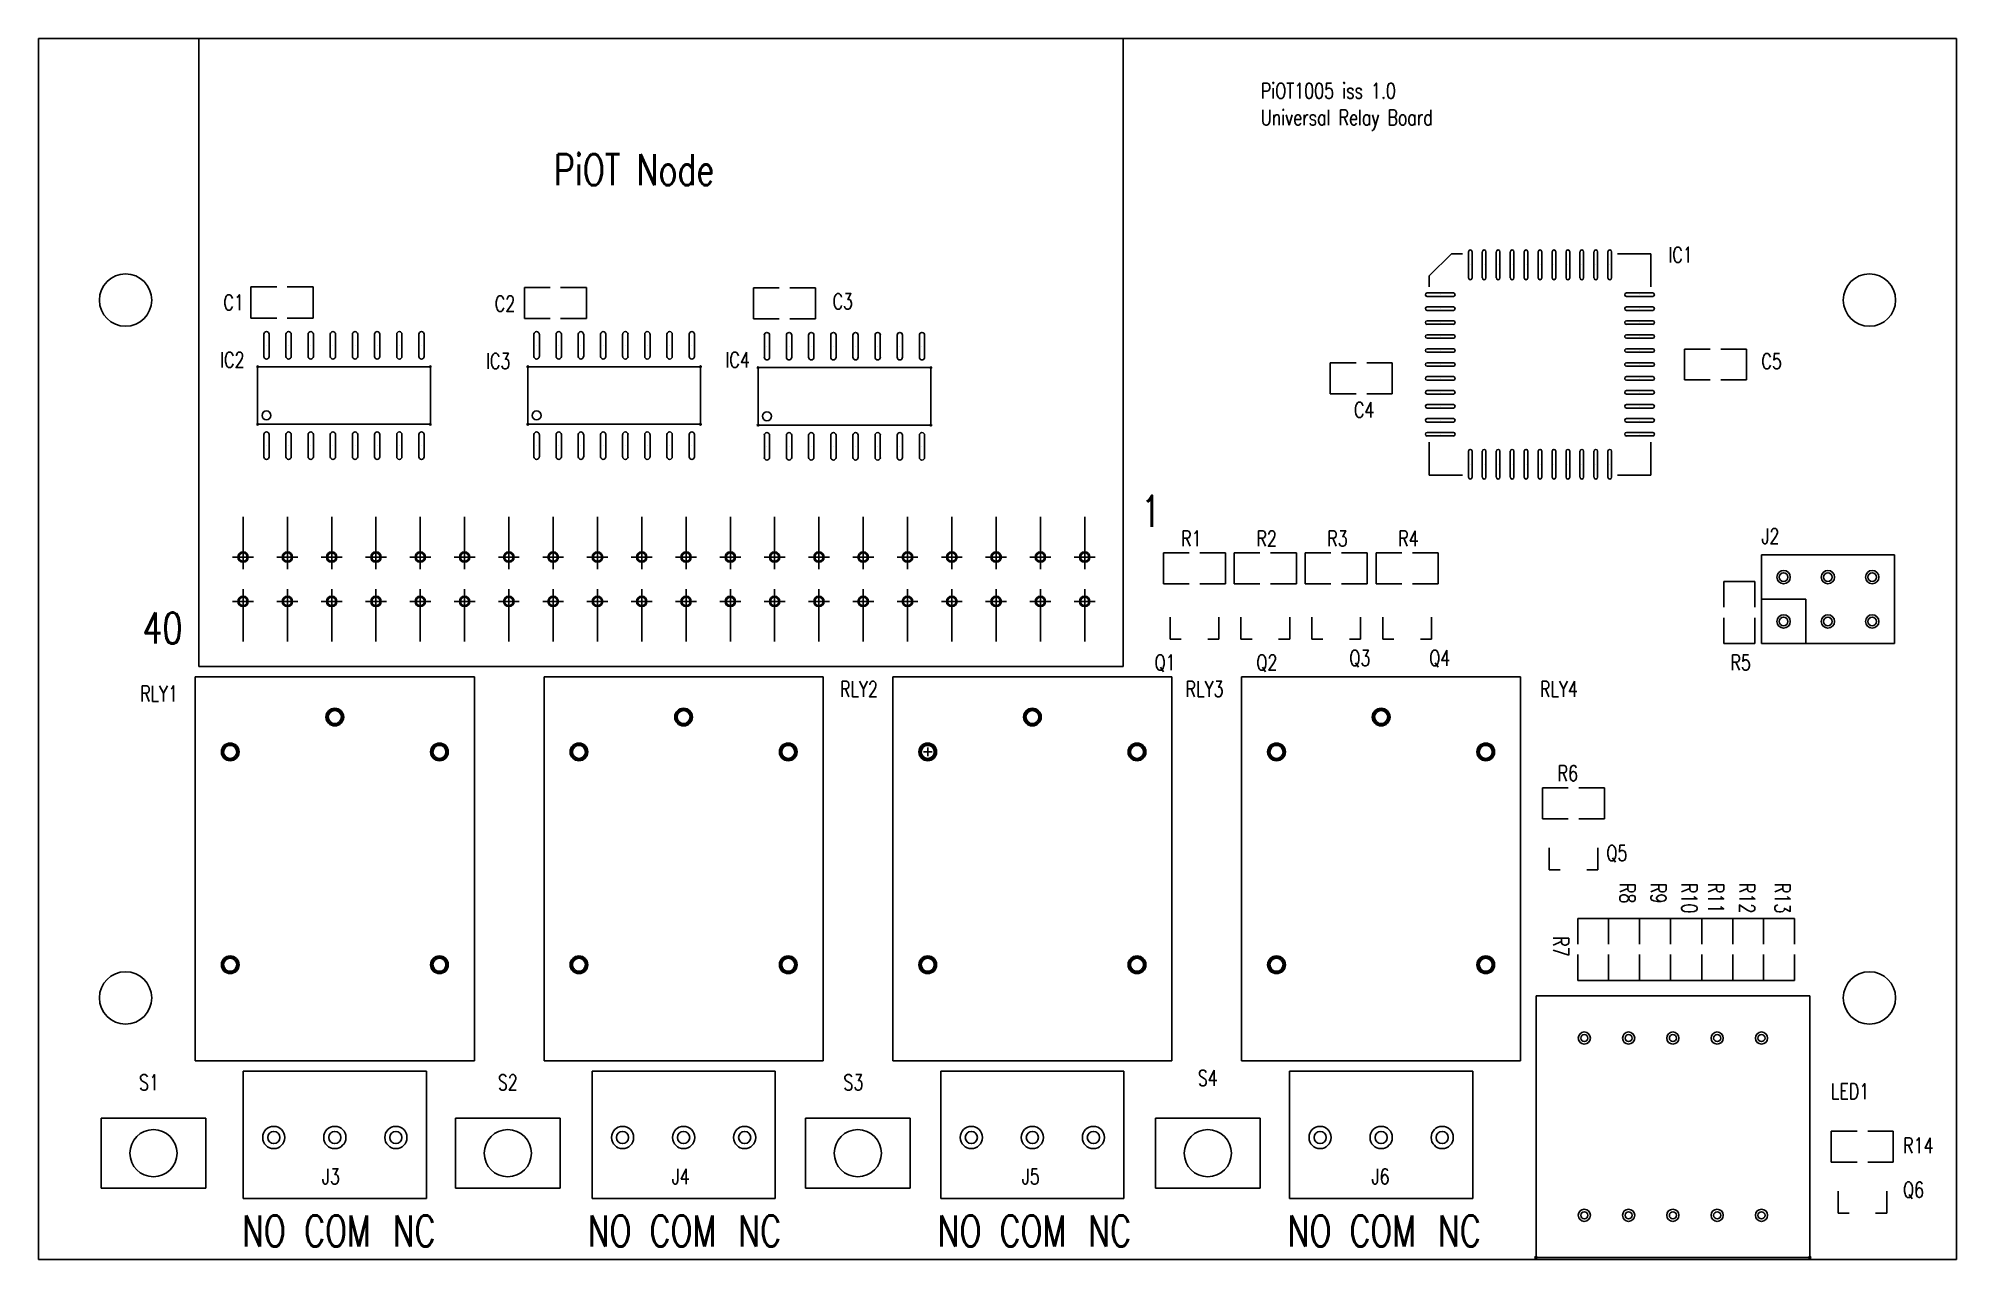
# Model space of a CAD drawing. Extents: x 0 to 110, y 0 to 70.
import ezdxf
from ezdxf.enums import TextEntityAlignment as Align

# ---------------------------------------------------------------- set-up
doc = ezdxf.new("R2010")
doc.units = 0
doc.layers.get('0').update_dxf_attribs({"linetype": 'CONTINUOUS'})
for name, color, linetype in [('DRIL_SYMBOL', 254, 'CONTINUOUS'), ('PART_NAME_01', 254, 'CONTINUOUS'), ('PART_TOP_2DLINE_00', 254, 'CONTINUOUS'), ('PART_TOP_2DLINE_01', 254, 'CONTINUOUS'), ('TEXT_26', 255, 'CONTINUOUS')]:
    doc.layers.add(name, color=color, linetype=linetype)
doc.styles.add('W0$127', font='simplex', dxfattribs={"width": 0.75})
doc.styles.add('W0$254', font='simplex', dxfattribs={"width": 0.75})

msp = doc.modelspace()

# ---------------------------------------------------------------- texts
at = {"layer": 'PART_NAME_01', "style": 'W0$127', "width": 0.75}
for s, p in [('IC1', (93.47, 57.15)), ('C1', (10.61, 54.42)), ('C2', (26.17, 54.35)), ('C3', (45.54, 54.48)), ('IC2', (10.42, 51.13)), ('IC3', (25.67, 51.06)), ('IC4', (39.4, 51.13)), ('C5', (98.81, 51.05)), ('J2', (98.81, 41.02))]:
    msp.add_text(s, height=0.889, dxfattribs=at).set_placement(p)
for s, rotation, p in [('C4', 360, (75.44, 48.26)), ('R1', 360, (65.53, 40.89)), ('R2', 360, (69.85, 40.89)), ('R3', 360, (73.91, 40.89)), ('R4', 360, (77.98, 40.89)), ('Q1', 360, (64.01, 33.78)), ('Q2', 360, (69.85, 33.78)), ('Q3', 360, (75.18, 34.04)), ('Q4', 360, (79.76, 34.04)), ('R5', 360, (97.03, 33.78)), ('RLY2', 360, (45.97, 32.26)), ('RLY3', 360, (65.79, 32.26)), ('RLY4', 360, (86.11, 32.26)), ('RLY1', 360, (5.84, 32)), ('R6', 360, (87.12, 27.43)), ('Q5', 360, (89.92, 22.86)), ('R8', 270, (90.68, 21.59)), ('R9', 270, (92.46, 21.59)), ('R10', 270, (94.23, 21.59)), ('R11', 270, (95.76, 21.59)), ('R12', 270, (97.54, 21.59)), ('R13', 270, (99.57, 21.59)), ('R7', 270, (86.87, 18.54)), ('R14', 360, (106.93, 6.1)), ('J3', 360, (16.26, 4.32)), ('J4', 360, (36.32, 4.32)), ('J5', 360, (56.39, 4.32)), ('J6', 360, (76.45, 4.32)), ('Q6', 360, (106.93, 3.56))]:
    msp.add_text(s, height=0.889, rotation=rotation, dxfattribs=at).set_placement(p)
for s, p in [('S1', (6.35, 10.16)), ('S2', (26.92, 10.16)), ('S3', (46.74, 10.16)), ('S4', (67.06, 10.41)), ('LED1', (103.89, 9.65))]:
    msp.add_text(s, height=0.889, dxfattribs=at).set_placement(p, align=Align.MIDDLE_CENTER)
at = {"layer": 'TEXT_26', "width": 0.75}
for s, height, style, p in [('PiOT1005 iss 1.0', 0.889, 'W0$127', (70.1, 66.55)), ('Universal Relay Board', 0.889, 'W0$127', (70.1, 65.02)), ('PiOT Node', 1.778, 'W0$254', (29.56, 61.58)), ('1', 1.78, 'W0$254', (63.23, 42)), ('40', 1.778, 'W0$254', (5.98, 35.31)), ('NO', 1.778, 'W0$254', (11.68, 0.76)), ('COM', 1.778, 'W0$254', (15.24, 0.76)), ('NC', 1.778, 'W0$254', (20.32, 0.76)), ('NO', 1.778, 'W0$254', (31.5, 0.76)), ('COM', 1.778, 'W0$254', (35.05, 0.76)), ('NC', 1.778, 'W0$254', (40.13, 0.76)), ('NO', 1.778, 'W0$254', (51.56, 0.76)), ('COM', 1.778, 'W0$254', (55.12, 0.76)), ('NC', 1.778, 'W0$254', (60.2, 0.76)), ('NO', 1.778, 'W0$254', (71.63, 0.76)), ('COM', 1.778, 'W0$254', (75.18, 0.76)), ('NC', 1.778, 'W0$254', (80.26, 0.76))]:
    msp.add_text(s, height=height, dxfattribs=dict(at, style=style)).set_placement(p)

# ---------------------------------------------------------------- linework, layer by layer
at = {"linetype": 'BYBLOCK'}
for p, q in [((110, 70), (0, 70)), ((0, 70), (0, 0)), ((110, 0), (110, 70)), ((0, 0), (110, 0))]:
    msp.add_line(p, q, dxfattribs=at)
for p, q in [((82, 57.77), (82, 56.27)), ((82.21, 56.27), (82.21, 57.77)), ((82.8, 57.77), (82.8, 56.27)), ((83.01, 56.27), (83.01, 57.77)), ((83.6, 57.77), (83.6, 56.27)), ((83.81, 56.27), (83.81, 57.77)), ((84.4, 57.77), (84.4, 56.27)), ((84.61, 56.27), (84.61, 57.77)), ((85.2, 57.77), (85.2, 56.27)), ((85.41, 56.27), (85.41, 57.77)), ((86, 57.77), (86, 56.27)), ((86.21, 56.27), (86.21, 57.77)), ((86.8, 57.77), (86.8, 56.27)), ((87.01, 56.27), (87.01, 57.77)), ((87.6, 57.77), (87.6, 56.27)), ((87.81, 56.27), (87.81, 57.77)), ((88.4, 57.77), (88.4, 56.27)), ((88.61, 56.27), (88.61, 57.77)), ((89.2, 57.77), (89.2, 56.27)), ((89.41, 56.27), (89.41, 57.77)), ((90, 57.77), (90, 56.27)), ((90.21, 56.27), (90.21, 57.77)), ((82.11, 57.02), (82.11, 57.02)), ((82.11, 57.02), (82.11, 57.02)), ((82.11, 57.02), (82.11, 57.02)), ((82.11, 57.02), (82.11, 57.02)), ((82.11, 57.02), (82.11, 57.02)), ((82.11, 57.02), (82.11, 57.02)), ((82.11, 57.02), (82.11, 57.02)), ((82.11, 57.02), (82.11, 57.02)), ((82.91, 57.02), (82.91, 57.02)), ((82.91, 57.02), (82.91, 57.02)), ((82.91, 57.02), (82.91, 57.02)), ((82.91, 57.02), (82.91, 57.02)), ((82.91, 57.02), (82.91, 57.02)), ((82.91, 57.02), (82.91, 57.02)), ((82.91, 57.02), (82.91, 57.02)), ((82.91, 57.02), (82.91, 57.02)), ((83.71, 57.02), (83.71, 57.02)), ((83.71, 57.02), (83.71, 57.02)), ((83.71, 57.02), (83.71, 57.02)), ((83.71, 57.02), (83.71, 57.02)), ((83.71, 57.02), (83.71, 57.02)), ((83.71, 57.02), (83.71, 57.02)), ((83.71, 57.02), (83.71, 57.02)), ((83.71, 57.02), (83.71, 57.02)), ((84.51, 57.02), (84.51, 57.02)), ((84.51, 57.02), (84.51, 57.02)), ((84.51, 57.02), (84.51, 57.02)), ((84.51, 57.02), (84.51, 57.02)), ((84.51, 57.02), (84.51, 57.02)), ((84.51, 57.02), (84.51, 57.02)), ((84.51, 57.02), (84.51, 57.02)), ((84.51, 57.02), (84.51, 57.02)), ((85.31, 57.02), (85.31, 57.02)), ((85.31, 57.02), (85.31, 57.02)), ((85.31, 57.02), (85.31, 57.02)), ((85.31, 57.02), (85.31, 57.02)), ((85.31, 57.02), (85.31, 57.02)), ((85.31, 57.02), (85.31, 57.02)), ((85.31, 57.02), (85.31, 57.02)), ((85.31, 57.02), (85.31, 57.02)), ((86.11, 57.02), (86.11, 57.02)), ((86.11, 57.02), (86.11, 57.02)), ((86.11, 57.02), (86.11, 57.02)), ((86.11, 57.02), (86.11, 57.02)), ((86.11, 57.02), (86.11, 57.02)), ((86.11, 57.02), (86.11, 57.02)), ((86.11, 57.02), (86.11, 57.02)), ((86.11, 57.02), (86.11, 57.02)), ((86.91, 57.02), (86.91, 57.02)), ((86.91, 57.02), (86.91, 57.02)), ((86.91, 57.02), (86.91, 57.02)), ((86.91, 57.02), (86.91, 57.02)), ((86.91, 57.02), (86.91, 57.02)), ((86.91, 57.02), (86.91, 57.02)), ((86.91, 57.02), (86.91, 57.02)), ((86.91, 57.02), (86.91, 57.02)), ((87.71, 57.02), (87.71, 57.02)), ((87.71, 57.02), (87.71, 57.02)), ((87.71, 57.02), (87.71, 57.02)), ((87.71, 57.02), (87.71, 57.02)), ((87.71, 57.02), (87.71, 57.02)), ((87.71, 57.02), (87.71, 57.02)), ((87.71, 57.02), (87.71, 57.02)), ((87.71, 57.02), (87.71, 57.02)), ((88.51, 57.02), (88.51, 57.02)), ((88.51, 57.02), (88.51, 57.02)), ((88.51, 57.02), (88.51, 57.02)), ((88.51, 57.02), (88.51, 57.02)), ((88.51, 57.02), (88.51, 57.02)), ((88.51, 57.02), (88.51, 57.02)), ((88.51, 57.02), (88.51, 57.02)), ((88.51, 57.02), (88.51, 57.02)), ((89.31, 57.02), (89.31, 57.02)), ((89.31, 57.02), (89.31, 57.02)), ((89.31, 57.02), (89.31, 57.02)), ((89.31, 57.02), (89.31, 57.02)), ((89.31, 57.02), (89.31, 57.02)), ((89.31, 57.02), (89.31, 57.02)), ((89.31, 57.02), (89.31, 57.02)), ((89.31, 57.02), (89.31, 57.02)), ((90.11, 57.02), (90.11, 57.02)), ((90.11, 57.02), (90.11, 57.02)), ((90.11, 57.02), (90.11, 57.02)), ((90.11, 57.02), (90.11, 57.02)), ((90.11, 57.02), (90.11, 57.02)), ((90.11, 57.02), (90.11, 57.02)), ((90.11, 57.02), (90.11, 57.02)), ((90.11, 57.02), (90.11, 57.02)), ((81.14, 55.41), (79.64, 55.41)), ((79.64, 55.21), (81.14, 55.21)), ((80.39, 55.31), (80.39, 55.31)), ((80.39, 55.31), (80.39, 55.31)), ((80.39, 55.31), (80.39, 55.31)), ((80.39, 55.31), (80.39, 55.31)), ((80.39, 55.31), (80.39, 55.31)), ((80.39, 55.31), (80.39, 55.31)), ((80.39, 55.31), (80.39, 55.31)), ((80.39, 55.31), (80.39, 55.31)), ((92.57, 55.41), (91.07, 55.41)), ((91.07, 55.21), (92.57, 55.21)), ((91.82, 55.31), (91.82, 55.31)), ((91.82, 55.31), (91.82, 55.31)), ((91.82, 55.31), (91.82, 55.31)), ((91.82, 55.31), (91.82, 55.31)), ((91.82, 55.31), (91.82, 55.31)), ((91.82, 55.31), (91.82, 55.31)), ((91.82, 55.31), (91.82, 55.31)), ((91.82, 55.31), (91.82, 55.31)), ((81.14, 54.61), (79.64, 54.61)), ((79.64, 54.41), (81.14, 54.41)), ((80.39, 54.51), (80.39, 54.51)), ((80.39, 54.51), (80.39, 54.51)), ((80.39, 54.51), (80.39, 54.51)), ((80.39, 54.51), (80.39, 54.51)), ((80.39, 54.51), (80.39, 54.51)), ((80.39, 54.51), (80.39, 54.51)), ((80.39, 54.51), (80.39, 54.51)), ((80.39, 54.51), (80.39, 54.51)), ((92.57, 54.61), (91.07, 54.61)), ((91.07, 54.41), (92.57, 54.41)), ((91.82, 54.51), (91.82, 54.51)), ((91.82, 54.51), (91.82, 54.51)), ((91.82, 54.51), (91.82, 54.51)), ((91.82, 54.51), (91.82, 54.51)), ((91.82, 54.51), (91.82, 54.51)), ((91.82, 54.51), (91.82, 54.51)), ((91.82, 54.51), (91.82, 54.51)), ((91.82, 54.51), (91.82, 54.51)), ((12.93, 53.04), (12.93, 51.77)), ((13.23, 51.77), (13.23, 53.04)), ((14.2, 53.04), (14.2, 51.77)), ((14.5, 51.77), (14.5, 53.04)), ((15.47, 53.04), (15.47, 51.77)), ((15.77, 51.77), (15.77, 53.04)), ((16.74, 53.04), (16.74, 51.77)), ((17.04, 51.77), (17.04, 53.04)), ((18.01, 53.04), (18.01, 51.77)), ((18.31, 51.77), (18.31, 53.04)), ((19.28, 53.04), (19.28, 51.77)), ((19.58, 51.77), (19.58, 53.04)), ((20.55, 53.04), (20.55, 51.77)), ((20.85, 51.77), (20.85, 53.04)), ((21.82, 53.04), (21.82, 51.77)), ((22.12, 51.77), (22.12, 53.04)), ((28.42, 53.04), (28.42, 51.77)), ((28.73, 51.77), (28.73, 53.04)), ((29.69, 53.04), (29.69, 51.77)), ((30, 51.77), (30, 53.04)), ((30.96, 53.04), (30.96, 51.77)), ((31.27, 51.77), (31.27, 53.04)), ((32.23, 53.04), (32.23, 51.77)), ((32.54, 51.77), (32.54, 53.04)), ((33.5, 53.04), (33.5, 51.77)), ((33.81, 51.77), (33.81, 53.04)), ((34.77, 53.04), (34.77, 51.77)), ((35.08, 51.77), (35.08, 53.04)), ((36.04, 53.04), (36.04, 51.77)), ((36.35, 51.77), (36.35, 53.04)), ((37.31, 53.04), (37.31, 51.77)), ((37.62, 51.77), (37.62, 53.04)), ((41.63, 52.99), (41.63, 51.72)), ((41.93, 51.72), (41.93, 52.99)), ((42.9, 52.99), (42.9, 51.72)), ((43.2, 51.72), (43.2, 52.99)), ((44.17, 52.99), (44.17, 51.72)), ((44.47, 51.72), (44.47, 52.99)), ((45.44, 52.99), (45.44, 51.72)), ((45.74, 51.72), (45.74, 52.99)), ((46.71, 52.99), (46.71, 51.72)), ((47.01, 51.72), (47.01, 52.99)), ((47.98, 52.99), (47.98, 51.72)), ((48.28, 51.72), (48.28, 52.99)), ((49.25, 52.99), (49.25, 51.72)), ((49.55, 51.72), (49.55, 52.99)), ((50.52, 52.99), (50.52, 51.72)), ((50.82, 51.72), (50.82, 52.99)), ((81.14, 53.81), (79.64, 53.81)), ((79.64, 53.61), (81.14, 53.61)), ((81.14, 53.01), (79.64, 53.01)), ((79.64, 52.81), (81.14, 52.81)), ((80.39, 53.71), (80.39, 53.71)), ((80.39, 53.71), (80.39, 53.71)), ((80.39, 53.71), (80.39, 53.71)), ((80.39, 53.71), (80.39, 53.71)), ((80.39, 53.71), (80.39, 53.71)), ((80.39, 53.71), (80.39, 53.71)), ((80.39, 53.71), (80.39, 53.71)), ((80.39, 53.71), (80.39, 53.71)), ((80.39, 52.91), (80.39, 52.91)), ((80.39, 52.91), (80.39, 52.91)), ((80.39, 52.91), (80.39, 52.91)), ((80.39, 52.91), (80.39, 52.91)), ((80.39, 52.91), (80.39, 52.91)), ((80.39, 52.91), (80.39, 52.91)), ((80.39, 52.91), (80.39, 52.91)), ((80.39, 52.91), (80.39, 52.91)), ((92.57, 53.81), (91.07, 53.81)), ((91.07, 53.61), (92.57, 53.61)), ((92.57, 53.01), (91.07, 53.01)), ((91.07, 52.81), (92.57, 52.81)), ((91.82, 53.71), (91.82, 53.71)), ((91.82, 53.71), (91.82, 53.71)), ((91.82, 53.71), (91.82, 53.71)), ((91.82, 53.71), (91.82, 53.71)), ((91.82, 53.71), (91.82, 53.71)), ((91.82, 53.71), (91.82, 53.71)), ((91.82, 53.71), (91.82, 53.71)), ((91.82, 53.71), (91.82, 53.71)), ((91.82, 52.91), (91.82, 52.91)), ((91.82, 52.91), (91.82, 52.91)), ((91.82, 52.91), (91.82, 52.91)), ((91.82, 52.91), (91.82, 52.91)), ((91.82, 52.91), (91.82, 52.91)), ((91.82, 52.91), (91.82, 52.91)), ((91.82, 52.91), (91.82, 52.91)), ((91.82, 52.91), (91.82, 52.91)), ((13.08, 52.4), (13.08, 52.4)), ((13.08, 52.4), (13.08, 52.4)), ((13.08, 52.4), (13.08, 52.4)), ((13.08, 52.4), (13.08, 52.4)), ((13.08, 52.4), (13.08, 52.4)), ((13.08, 52.4), (13.08, 52.4)), ((13.08, 52.4), (13.08, 52.4)), ((13.08, 52.4), (13.08, 52.4)), ((14.35, 52.4), (14.35, 52.4)), ((14.35, 52.4), (14.35, 52.4)), ((14.35, 52.4), (14.35, 52.4)), ((14.35, 52.4), (14.35, 52.4)), ((14.35, 52.4), (14.35, 52.4)), ((14.35, 52.4), (14.35, 52.4)), ((14.35, 52.4), (14.35, 52.4)), ((14.35, 52.4), (14.35, 52.4)), ((15.62, 52.4), (15.62, 52.4)), ((15.62, 52.4), (15.62, 52.4)), ((15.62, 52.4), (15.62, 52.4)), ((15.62, 52.4), (15.62, 52.4)), ((15.62, 52.4), (15.62, 52.4)), ((15.62, 52.4), (15.62, 52.4)), ((15.62, 52.4), (15.62, 52.4)), ((15.62, 52.4), (15.62, 52.4)), ((16.89, 52.4), (16.89, 52.4)), ((16.89, 52.4), (16.89, 52.4)), ((16.89, 52.4), (16.89, 52.4)), ((16.89, 52.4), (16.89, 52.4)), ((16.89, 52.4), (16.89, 52.4)), ((16.89, 52.4), (16.89, 52.4)), ((16.89, 52.4), (16.89, 52.4)), ((16.89, 52.4), (16.89, 52.4)), ((18.16, 52.4), (18.16, 52.4)), ((18.16, 52.4), (18.16, 52.4)), ((18.16, 52.4), (18.16, 52.4)), ((18.16, 52.4), (18.16, 52.4)), ((18.16, 52.4), (18.16, 52.4)), ((18.16, 52.4), (18.16, 52.4)), ((18.16, 52.4), (18.16, 52.4)), ((18.16, 52.4), (18.16, 52.4)), ((19.43, 52.4), (19.43, 52.4)), ((19.43, 52.4), (19.43, 52.4)), ((19.43, 52.4), (19.43, 52.4)), ((19.43, 52.4), (19.43, 52.4)), ((19.43, 52.4), (19.43, 52.4)), ((19.43, 52.4), (19.43, 52.4)), ((19.43, 52.4), (19.43, 52.4)), ((19.43, 52.4), (19.43, 52.4)), ((20.7, 52.4), (20.7, 52.4)), ((20.7, 52.4), (20.7, 52.4)), ((20.7, 52.4), (20.7, 52.4)), ((20.7, 52.4), (20.7, 52.4)), ((20.7, 52.4), (20.7, 52.4)), ((20.7, 52.4), (20.7, 52.4)), ((20.7, 52.4), (20.7, 52.4)), ((20.7, 52.4), (20.7, 52.4)), ((21.97, 52.4), (21.97, 52.4)), ((21.97, 52.4), (21.97, 52.4)), ((21.97, 52.4), (21.97, 52.4)), ((21.97, 52.4), (21.97, 52.4)), ((21.97, 52.4), (21.97, 52.4)), ((21.97, 52.4), (21.97, 52.4)), ((21.97, 52.4), (21.97, 52.4)), ((21.97, 52.4), (21.97, 52.4)), ((28.57, 52.4), (28.57, 52.4)), ((28.57, 52.4), (28.57, 52.4)), ((28.57, 52.4), (28.57, 52.4)), ((28.57, 52.4), (28.57, 52.4)), ((28.57, 52.4), (28.57, 52.4)), ((28.57, 52.4), (28.57, 52.4)), ((28.57, 52.4), (28.57, 52.4)), ((28.57, 52.4), (28.57, 52.4)), ((29.84, 52.4), (29.84, 52.4)), ((29.84, 52.4), (29.84, 52.4)), ((29.84, 52.4), (29.84, 52.4)), ((29.84, 52.4), (29.84, 52.4)), ((29.84, 52.4), (29.84, 52.4)), ((29.84, 52.4), (29.84, 52.4)), ((29.84, 52.4), (29.84, 52.4)), ((29.84, 52.4), (29.84, 52.4)), ((31.11, 52.4), (31.11, 52.4)), ((31.11, 52.4), (31.11, 52.4)), ((31.11, 52.4), (31.11, 52.4)), ((31.11, 52.4), (31.11, 52.4)), ((31.11, 52.4), (31.11, 52.4)), ((31.11, 52.4), (31.11, 52.4)), ((31.11, 52.4), (31.11, 52.4)), ((31.11, 52.4), (31.11, 52.4)), ((32.39, 52.4), (32.39, 52.4)), ((32.39, 52.4), (32.39, 52.4)), ((32.39, 52.4), (32.39, 52.4)), ((32.39, 52.4), (32.39, 52.4)), ((32.39, 52.4), (32.39, 52.4)), ((32.39, 52.4), (32.39, 52.4)), ((32.39, 52.4), (32.39, 52.4)), ((32.39, 52.4), (32.39, 52.4)), ((33.66, 52.4), (33.66, 52.4)), ((33.66, 52.4), (33.66, 52.4)), ((33.66, 52.4), (33.66, 52.4)), ((33.66, 52.4), (33.66, 52.4)), ((33.66, 52.4), (33.66, 52.4)), ((33.66, 52.4), (33.66, 52.4)), ((33.66, 52.4), (33.66, 52.4)), ((33.66, 52.4), (33.66, 52.4)), ((34.92, 52.4), (34.92, 52.4)), ((34.92, 52.4), (34.92, 52.4)), ((34.92, 52.4), (34.92, 52.4)), ((34.92, 52.4), (34.92, 52.4)), ((34.92, 52.4), (34.92, 52.4)), ((34.92, 52.4), (34.92, 52.4)), ((34.92, 52.4), (34.92, 52.4)), ((34.92, 52.4), (34.92, 52.4)), ((36.2, 52.4), (36.2, 52.4)), ((36.2, 52.4), (36.2, 52.4)), ((36.2, 52.4), (36.2, 52.4)), ((36.2, 52.4), (36.2, 52.4)), ((36.2, 52.4), (36.2, 52.4)), ((36.2, 52.4), (36.2, 52.4)), ((36.2, 52.4), (36.2, 52.4)), ((36.2, 52.4), (36.2, 52.4)), ((37.47, 52.4), (37.47, 52.4)), ((37.47, 52.4), (37.47, 52.4)), ((37.47, 52.4), (37.47, 52.4)), ((37.47, 52.4), (37.47, 52.4)), ((37.47, 52.4), (37.47, 52.4)), ((37.47, 52.4), (37.47, 52.4)), ((37.47, 52.4), (37.47, 52.4)), ((37.47, 52.4), (37.47, 52.4)), ((41.78, 52.35), (41.78, 52.35)), ((41.78, 52.35), (41.78, 52.35)), ((41.78, 52.35), (41.78, 52.35)), ((41.78, 52.35), (41.78, 52.35)), ((41.78, 52.35), (41.78, 52.35)), ((41.78, 52.35), (41.78, 52.35)), ((41.78, 52.35), (41.78, 52.35)), ((41.78, 52.35), (41.78, 52.35)), ((43.05, 52.35), (43.05, 52.35)), ((43.05, 52.35), (43.05, 52.35)), ((43.05, 52.35), (43.05, 52.35)), ((43.05, 52.35), (43.05, 52.35)), ((43.05, 52.35), (43.05, 52.35)), ((43.05, 52.35), (43.05, 52.35)), ((43.05, 52.35), (43.05, 52.35)), ((43.05, 52.35), (43.05, 52.35)), ((44.32, 52.35), (44.32, 52.35)), ((44.32, 52.35), (44.32, 52.35)), ((44.32, 52.35), (44.32, 52.35)), ((44.32, 52.35), (44.32, 52.35)), ((44.32, 52.35), (44.32, 52.35)), ((44.32, 52.35), (44.32, 52.35)), ((44.32, 52.35), (44.32, 52.35)), ((44.32, 52.35), (44.32, 52.35)), ((45.59, 52.35), (45.59, 52.35)), ((45.59, 52.35), (45.59, 52.35)), ((45.59, 52.35), (45.59, 52.35)), ((45.59, 52.35), (45.59, 52.35)), ((45.59, 52.35), (45.59, 52.35)), ((45.59, 52.35), (45.59, 52.35)), ((45.59, 52.35), (45.59, 52.35)), ((45.59, 52.35), (45.59, 52.35)), ((46.86, 52.35), (46.86, 52.35)), ((46.86, 52.35), (46.86, 52.35)), ((46.86, 52.35), (46.86, 52.35)), ((46.86, 52.35), (46.86, 52.35)), ((46.86, 52.35), (46.86, 52.35)), ((46.86, 52.35), (46.86, 52.35)), ((46.86, 52.35), (46.86, 52.35)), ((46.86, 52.35), (46.86, 52.35)), ((48.13, 52.35), (48.13, 52.35)), ((48.13, 52.35), (48.13, 52.35)), ((48.13, 52.35), (48.13, 52.35)), ((48.13, 52.35), (48.13, 52.35)), ((48.13, 52.35), (48.13, 52.35)), ((48.13, 52.35), (48.13, 52.35)), ((48.13, 52.35), (48.13, 52.35)), ((48.13, 52.35), (48.13, 52.35)), ((49.4, 52.35), (49.4, 52.35)), ((49.4, 52.35), (49.4, 52.35)), ((49.4, 52.35), (49.4, 52.35)), ((49.4, 52.35), (49.4, 52.35)), ((49.4, 52.35), (49.4, 52.35)), ((49.4, 52.35), (49.4, 52.35)), ((49.4, 52.35), (49.4, 52.35)), ((49.4, 52.35), (49.4, 52.35)), ((50.67, 52.35), (50.67, 52.35)), ((50.67, 52.35), (50.67, 52.35)), ((50.67, 52.35), (50.67, 52.35)), ((50.67, 52.35), (50.67, 52.35)), ((50.67, 52.35), (50.67, 52.35)), ((50.67, 52.35), (50.67, 52.35)), ((50.67, 52.35), (50.67, 52.35)), ((50.67, 52.35), (50.67, 52.35)), ((81.14, 52.21), (79.64, 52.21)), ((79.64, 52.01), (81.14, 52.01)), ((80.39, 52.11), (80.39, 52.11)), ((80.39, 52.11), (80.39, 52.11)), ((80.39, 52.11), (80.39, 52.11)), ((80.39, 52.11), (80.39, 52.11)), ((80.39, 52.11), (80.39, 52.11)), ((80.39, 52.11), (80.39, 52.11)), ((80.39, 52.11), (80.39, 52.11)), ((80.39, 52.11), (80.39, 52.11)), ((92.57, 52.21), (91.07, 52.21)), ((91.07, 52.01), (92.57, 52.01)), ((91.82, 52.11), (91.82, 52.11)), ((91.82, 52.11), (91.82, 52.11)), ((91.82, 52.11), (91.82, 52.11)), ((91.82, 52.11), (91.82, 52.11)), ((91.82, 52.11), (91.82, 52.11)), ((91.82, 52.11), (91.82, 52.11)), ((91.82, 52.11), (91.82, 52.11)), ((91.82, 52.11), (91.82, 52.11)), ((81.14, 51.41), (79.64, 51.41)), ((79.64, 51.21), (81.14, 51.21)), ((81.14, 50.61), (79.64, 50.61)), ((80.39, 51.31), (80.39, 51.31)), ((80.39, 51.31), (80.39, 51.31)), ((80.39, 51.31), (80.39, 51.31)), ((80.39, 51.31), (80.39, 51.31)), ((80.39, 51.31), (80.39, 51.31)), ((80.39, 51.31), (80.39, 51.31)), ((80.39, 51.31), (80.39, 51.31)), ((80.39, 51.31), (80.39, 51.31)), ((92.57, 51.41), (91.07, 51.41)), ((91.07, 51.21), (92.57, 51.21)), ((92.57, 50.61), (91.07, 50.61)), ((91.82, 51.31), (91.82, 51.31)), ((91.82, 51.31), (91.82, 51.31)), ((91.82, 51.31), (91.82, 51.31)), ((91.82, 51.31), (91.82, 51.31)), ((91.82, 51.31), (91.82, 51.31)), ((91.82, 51.31), (91.82, 51.31)), ((91.82, 51.31), (91.82, 51.31)), ((91.82, 51.31), (91.82, 51.31)), ((79.64, 50.41), (81.14, 50.41)), ((81.14, 49.81), (79.64, 49.81)), ((79.64, 49.61), (81.14, 49.61)), ((80.39, 50.51), (80.39, 50.51)), ((80.39, 50.51), (80.39, 50.51)), ((80.39, 50.51), (80.39, 50.51)), ((80.39, 50.51), (80.39, 50.51)), ((80.39, 50.51), (80.39, 50.51)), ((80.39, 50.51), (80.39, 50.51)), ((80.39, 50.51), (80.39, 50.51)), ((80.39, 50.51), (80.39, 50.51)), ((80.39, 49.71), (80.39, 49.71)), ((80.39, 49.71), (80.39, 49.71)), ((80.39, 49.71), (80.39, 49.71)), ((80.39, 49.71), (80.39, 49.71)), ((80.39, 49.71), (80.39, 49.71)), ((80.39, 49.71), (80.39, 49.71)), ((80.39, 49.71), (80.39, 49.71)), ((80.39, 49.71), (80.39, 49.71)), ((91.07, 50.41), (92.57, 50.41)), ((92.57, 49.81), (91.07, 49.81)), ((91.07, 49.61), (92.57, 49.61)), ((91.82, 50.51), (91.82, 50.51)), ((91.82, 50.51), (91.82, 50.51)), ((91.82, 50.51), (91.82, 50.51)), ((91.82, 50.51), (91.82, 50.51)), ((91.82, 50.51), (91.82, 50.51)), ((91.82, 50.51), (91.82, 50.51)), ((91.82, 50.51), (91.82, 50.51)), ((91.82, 50.51), (91.82, 50.51)), ((91.82, 49.71), (91.82, 49.71)), ((91.82, 49.71), (91.82, 49.71)), ((91.82, 49.71), (91.82, 49.71)), ((91.82, 49.71), (91.82, 49.71)), ((91.82, 49.71), (91.82, 49.71)), ((91.82, 49.71), (91.82, 49.71)), ((91.82, 49.71), (91.82, 49.71)), ((91.82, 49.71), (91.82, 49.71)), ((81.14, 49.01), (79.64, 49.01)), ((79.64, 48.81), (81.14, 48.81)), ((80.39, 48.91), (80.39, 48.91)), ((80.39, 48.91), (80.39, 48.91)), ((80.39, 48.91), (80.39, 48.91)), ((80.39, 48.91), (80.39, 48.91)), ((80.39, 48.91), (80.39, 48.91)), ((80.39, 48.91), (80.39, 48.91)), ((80.39, 48.91), (80.39, 48.91)), ((80.39, 48.91), (80.39, 48.91)), ((92.57, 49.01), (91.07, 49.01)), ((91.07, 48.81), (92.57, 48.81)), ((91.82, 48.91), (91.82, 48.91)), ((91.82, 48.91), (91.82, 48.91)), ((91.82, 48.91), (91.82, 48.91)), ((91.82, 48.91), (91.82, 48.91)), ((91.82, 48.91), (91.82, 48.91)), ((91.82, 48.91), (91.82, 48.91)), ((91.82, 48.91), (91.82, 48.91)), ((91.82, 48.91), (91.82, 48.91)), ((81.14, 48.21), (79.64, 48.21)), ((79.64, 48.01), (81.14, 48.01)), ((81.14, 47.41), (79.64, 47.41)), ((80.39, 48.11), (80.39, 48.11)), ((80.39, 48.11), (80.39, 48.11)), ((80.39, 48.11), (80.39, 48.11)), ((80.39, 48.11), (80.39, 48.11)), ((80.39, 48.11), (80.39, 48.11)), ((80.39, 48.11), (80.39, 48.11)), ((80.39, 48.11), (80.39, 48.11)), ((80.39, 48.11), (80.39, 48.11)), ((80.39, 47.31), (80.39, 47.31)), ((80.39, 47.31), (80.39, 47.31)), ((80.39, 47.31), (80.39, 47.31)), ((80.39, 47.31), (80.39, 47.31)), ((80.39, 47.31), (80.39, 47.31)), ((80.39, 47.31), (80.39, 47.31)), ((80.39, 47.31), (80.39, 47.31)), ((80.39, 47.31), (80.39, 47.31)), ((92.57, 48.21), (91.07, 48.21)), ((91.07, 48.01), (92.57, 48.01)), ((92.57, 47.41), (91.07, 47.41)), ((91.82, 48.11), (91.82, 48.11)), ((91.82, 48.11), (91.82, 48.11)), ((91.82, 48.11), (91.82, 48.11)), ((91.82, 48.11), (91.82, 48.11)), ((91.82, 48.11), (91.82, 48.11)), ((91.82, 48.11), (91.82, 48.11)), ((91.82, 48.11), (91.82, 48.11)), ((91.82, 48.11), (91.82, 48.11)), ((91.82, 47.31), (91.82, 47.31)), ((91.82, 47.31), (91.82, 47.31)), ((91.82, 47.31), (91.82, 47.31)), ((91.82, 47.31), (91.82, 47.31)), ((91.82, 47.31), (91.82, 47.31)), ((91.82, 47.31), (91.82, 47.31)), ((91.82, 47.31), (91.82, 47.31)), ((91.82, 47.31), (91.82, 47.31)), ((12.93, 47.29), (12.93, 46.02)), ((13.08, 46.66), (13.08, 46.66)), ((13.08, 46.66), (13.08, 46.66)), ((13.08, 46.66), (13.08, 46.66)), ((13.08, 46.66), (13.08, 46.66)), ((13.08, 46.66), (13.08, 46.66)), ((13.08, 46.66), (13.08, 46.66)), ((13.08, 46.66), (13.08, 46.66)), ((13.08, 46.66), (13.08, 46.66)), ((13.23, 46.02), (13.23, 47.29)), ((14.2, 47.29), (14.2, 46.02)), ((14.35, 46.66), (14.35, 46.66)), ((14.35, 46.66), (14.35, 46.66)), ((14.35, 46.66), (14.35, 46.66)), ((14.35, 46.66), (14.35, 46.66)), ((14.35, 46.66), (14.35, 46.66)), ((14.35, 46.66), (14.35, 46.66)), ((14.35, 46.66), (14.35, 46.66)), ((14.35, 46.66), (14.35, 46.66)), ((14.5, 46.02), (14.5, 47.29)), ((15.47, 47.29), (15.47, 46.02)), ((15.62, 46.66), (15.62, 46.66)), ((15.62, 46.66), (15.62, 46.66)), ((15.62, 46.66), (15.62, 46.66)), ((15.62, 46.66), (15.62, 46.66)), ((15.62, 46.66), (15.62, 46.66)), ((15.62, 46.66), (15.62, 46.66)), ((15.62, 46.66), (15.62, 46.66)), ((15.62, 46.66), (15.62, 46.66)), ((15.77, 46.02), (15.77, 47.29)), ((16.74, 47.29), (16.74, 46.02)), ((16.89, 46.66), (16.89, 46.66)), ((16.89, 46.66), (16.89, 46.66)), ((16.89, 46.66), (16.89, 46.66)), ((16.89, 46.66), (16.89, 46.66)), ((16.89, 46.66), (16.89, 46.66)), ((16.89, 46.66), (16.89, 46.66)), ((16.89, 46.66), (16.89, 46.66)), ((16.89, 46.66), (16.89, 46.66)), ((17.04, 46.02), (17.04, 47.29)), ((18.01, 47.29), (18.01, 46.02)), ((18.16, 46.66), (18.16, 46.66)), ((18.16, 46.66), (18.16, 46.66)), ((18.16, 46.66), (18.16, 46.66)), ((18.16, 46.66), (18.16, 46.66)), ((18.16, 46.66), (18.16, 46.66)), ((18.16, 46.66), (18.16, 46.66)), ((18.16, 46.66), (18.16, 46.66)), ((18.16, 46.66), (18.16, 46.66)), ((18.31, 46.02), (18.31, 47.29)), ((19.28, 47.29), (19.28, 46.02)), ((19.43, 46.66), (19.43, 46.66)), ((19.43, 46.66), (19.43, 46.66)), ((19.43, 46.66), (19.43, 46.66)), ((19.43, 46.66), (19.43, 46.66)), ((19.43, 46.66), (19.43, 46.66)), ((19.43, 46.66), (19.43, 46.66)), ((19.43, 46.66), (19.43, 46.66)), ((19.43, 46.66), (19.43, 46.66)), ((19.58, 46.02), (19.58, 47.29)), ((20.55, 47.29), (20.55, 46.02)), ((20.7, 46.66), (20.7, 46.66)), ((20.7, 46.66), (20.7, 46.66)), ((20.7, 46.66), (20.7, 46.66)), ((20.7, 46.66), (20.7, 46.66)), ((20.7, 46.66), (20.7, 46.66)), ((20.7, 46.66), (20.7, 46.66)), ((20.7, 46.66), (20.7, 46.66)), ((20.7, 46.66), (20.7, 46.66)), ((20.85, 46.02), (20.85, 47.29)), ((21.82, 47.29), (21.82, 46.02)), ((21.97, 46.66), (21.97, 46.66)), ((21.97, 46.66), (21.97, 46.66)), ((21.97, 46.66), (21.97, 46.66)), ((21.97, 46.66), (21.97, 46.66)), ((21.97, 46.66), (21.97, 46.66)), ((21.97, 46.66), (21.97, 46.66)), ((21.97, 46.66), (21.97, 46.66)), ((21.97, 46.66), (21.97, 46.66)), ((22.12, 46.02), (22.12, 47.29)), ((28.42, 47.29), (28.42, 46.02)), ((28.57, 46.66), (28.57, 46.66)), ((28.57, 46.66), (28.57, 46.66)), ((28.57, 46.66), (28.57, 46.66)), ((28.57, 46.66), (28.57, 46.66)), ((28.57, 46.66), (28.57, 46.66)), ((28.57, 46.66), (28.57, 46.66)), ((28.57, 46.66), (28.57, 46.66)), ((28.57, 46.66), (28.57, 46.66)), ((28.73, 46.02), (28.73, 47.29)), ((29.69, 47.29), (29.69, 46.02)), ((29.84, 46.66), (29.84, 46.66)), ((29.84, 46.66), (29.84, 46.66)), ((29.84, 46.66), (29.84, 46.66)), ((29.84, 46.66), (29.84, 46.66)), ((29.84, 46.66), (29.84, 46.66)), ((29.84, 46.66), (29.84, 46.66)), ((29.84, 46.66), (29.84, 46.66)), ((29.84, 46.66), (29.84, 46.66)), ((30, 46.02), (30, 47.29)), ((30.96, 47.29), (30.96, 46.02)), ((31.11, 46.66), (31.11, 46.66)), ((31.11, 46.66), (31.11, 46.66)), ((31.11, 46.66), (31.11, 46.66)), ((31.11, 46.66), (31.11, 46.66)), ((31.11, 46.66), (31.11, 46.66)), ((31.11, 46.66), (31.11, 46.66)), ((31.11, 46.66), (31.11, 46.66)), ((31.11, 46.66), (31.11, 46.66)), ((31.27, 46.02), (31.27, 47.29)), ((32.23, 47.29), (32.23, 46.02)), ((32.39, 46.66), (32.39, 46.66)), ((32.39, 46.66), (32.39, 46.66)), ((32.39, 46.66), (32.39, 46.66)), ((32.39, 46.66), (32.39, 46.66)), ((32.39, 46.66), (32.39, 46.66)), ((32.39, 46.66), (32.39, 46.66)), ((32.39, 46.66), (32.39, 46.66)), ((32.39, 46.66), (32.39, 46.66)), ((32.54, 46.02), (32.54, 47.29)), ((33.5, 47.29), (33.5, 46.02)), ((33.66, 46.66), (33.66, 46.66)), ((33.66, 46.66), (33.66, 46.66)), ((33.66, 46.66), (33.66, 46.66)), ((33.66, 46.66), (33.66, 46.66)), ((33.66, 46.66), (33.66, 46.66)), ((33.66, 46.66), (33.66, 46.66)), ((33.66, 46.66), (33.66, 46.66)), ((33.66, 46.66), (33.66, 46.66)), ((33.81, 46.02), (33.81, 47.29)), ((34.77, 47.29), (34.77, 46.02)), ((34.92, 46.66), (34.92, 46.66)), ((34.92, 46.66), (34.92, 46.66)), ((34.92, 46.66), (34.92, 46.66)), ((34.92, 46.66), (34.92, 46.66)), ((34.92, 46.66), (34.92, 46.66)), ((34.92, 46.66), (34.92, 46.66)), ((34.92, 46.66), (34.92, 46.66)), ((34.92, 46.66), (34.92, 46.66)), ((35.08, 46.02), (35.08, 47.29)), ((36.04, 47.29), (36.04, 46.02)), ((36.2, 46.66), (36.2, 46.66)), ((36.2, 46.66), (36.2, 46.66)), ((36.2, 46.66), (36.2, 46.66)), ((36.2, 46.66), (36.2, 46.66)), ((36.2, 46.66), (36.2, 46.66)), ((36.2, 46.66), (36.2, 46.66)), ((36.2, 46.66), (36.2, 46.66)), ((36.2, 46.66), (36.2, 46.66)), ((36.35, 46.02), (36.35, 47.29)), ((37.31, 47.29), (37.31, 46.02)), ((37.47, 46.66), (37.47, 46.66)), ((37.47, 46.66), (37.47, 46.66)), ((37.47, 46.66), (37.47, 46.66)), ((37.47, 46.66), (37.47, 46.66)), ((37.47, 46.66), (37.47, 46.66)), ((37.47, 46.66), (37.47, 46.66)), ((37.47, 46.66), (37.47, 46.66)), ((37.47, 46.66), (37.47, 46.66)), ((37.62, 46.02), (37.62, 47.29)), ((41.63, 47.25), (41.63, 45.98)), ((41.78, 46.61), (41.78, 46.61)), ((41.78, 46.61), (41.78, 46.61)), ((41.78, 46.61), (41.78, 46.61)), ((41.78, 46.61), (41.78, 46.61)), ((41.78, 46.61), (41.78, 46.61)), ((41.78, 46.61), (41.78, 46.61)), ((41.78, 46.61), (41.78, 46.61)), ((41.78, 46.61), (41.78, 46.61)), ((41.93, 45.98), (41.93, 47.25)), ((42.9, 47.25), (42.9, 45.98)), ((43.05, 46.61), (43.05, 46.61)), ((43.05, 46.61), (43.05, 46.61)), ((43.05, 46.61), (43.05, 46.61)), ((43.05, 46.61), (43.05, 46.61)), ((43.05, 46.61), (43.05, 46.61)), ((43.05, 46.61), (43.05, 46.61)), ((43.05, 46.61), (43.05, 46.61)), ((43.05, 46.61), (43.05, 46.61)), ((43.2, 45.98), (43.2, 47.25)), ((44.17, 47.25), (44.17, 45.98)), ((44.32, 46.61), (44.32, 46.61)), ((44.32, 46.61), (44.32, 46.61)), ((44.32, 46.61), (44.32, 46.61)), ((44.32, 46.61), (44.32, 46.61)), ((44.32, 46.61), (44.32, 46.61)), ((44.32, 46.61), (44.32, 46.61)), ((44.32, 46.61), (44.32, 46.61)), ((44.32, 46.61), (44.32, 46.61)), ((44.47, 45.98), (44.47, 47.25)), ((45.44, 47.25), (45.44, 45.98)), ((45.59, 46.61), (45.59, 46.61)), ((45.59, 46.61), (45.59, 46.61)), ((45.59, 46.61), (45.59, 46.61)), ((45.59, 46.61), (45.59, 46.61)), ((45.59, 46.61), (45.59, 46.61)), ((45.59, 46.61), (45.59, 46.61)), ((45.59, 46.61), (45.59, 46.61)), ((45.59, 46.61), (45.59, 46.61)), ((45.74, 45.98), (45.74, 47.25)), ((46.71, 47.25), (46.71, 45.98)), ((46.86, 46.61), (46.86, 46.61)), ((46.86, 46.61), (46.86, 46.61)), ((46.86, 46.61), (46.86, 46.61)), ((46.86, 46.61), (46.86, 46.61)), ((46.86, 46.61), (46.86, 46.61)), ((46.86, 46.61), (46.86, 46.61)), ((46.86, 46.61), (46.86, 46.61)), ((46.86, 46.61), (46.86, 46.61)), ((47.01, 45.98), (47.01, 47.25)), ((47.98, 47.25), (47.98, 45.98)), ((48.13, 46.61), (48.13, 46.61)), ((48.13, 46.61), (48.13, 46.61)), ((48.13, 46.61), (48.13, 46.61)), ((48.13, 46.61), (48.13, 46.61)), ((48.13, 46.61), (48.13, 46.61)), ((48.13, 46.61), (48.13, 46.61)), ((48.13, 46.61), (48.13, 46.61)), ((48.13, 46.61), (48.13, 46.61)), ((48.28, 45.98), (48.28, 47.25)), ((49.25, 47.25), (49.25, 45.98)), ((49.4, 46.61), (49.4, 46.61)), ((49.4, 46.61), (49.4, 46.61)), ((49.4, 46.61), (49.4, 46.61)), ((49.4, 46.61), (49.4, 46.61)), ((49.4, 46.61), (49.4, 46.61)), ((49.4, 46.61), (49.4, 46.61)), ((49.4, 46.61), (49.4, 46.61)), ((49.4, 46.61), (49.4, 46.61)), ((49.55, 45.98), (49.55, 47.25)), ((50.52, 47.25), (50.52, 45.98)), ((50.67, 46.61), (50.67, 46.61)), ((50.67, 46.61), (50.67, 46.61)), ((50.67, 46.61), (50.67, 46.61)), ((50.67, 46.61), (50.67, 46.61)), ((50.67, 46.61), (50.67, 46.61)), ((50.67, 46.61), (50.67, 46.61)), ((50.67, 46.61), (50.67, 46.61)), ((50.67, 46.61), (50.67, 46.61)), ((50.82, 45.98), (50.82, 47.25)), ((79.64, 47.21), (81.14, 47.21)), ((82, 46.34), (82, 44.84)), ((82.21, 44.84), (82.21, 46.34)), ((82.8, 46.34), (82.8, 44.84)), ((83.01, 44.84), (83.01, 46.34)), ((83.6, 46.34), (83.6, 44.84)), ((83.81, 44.84), (83.81, 46.34)), ((84.4, 46.34), (84.4, 44.84)), ((84.61, 44.84), (84.61, 46.34)), ((85.2, 46.34), (85.2, 44.84)), ((85.41, 44.84), (85.41, 46.34)), ((86, 46.34), (86, 44.84)), ((86.21, 44.84), (86.21, 46.34)), ((86.8, 46.34), (86.8, 44.84)), ((87.01, 44.84), (87.01, 46.34)), ((87.6, 46.34), (87.6, 44.84)), ((87.81, 44.84), (87.81, 46.34)), ((88.4, 46.34), (88.4, 44.84)), ((88.61, 44.84), (88.61, 46.34)), ((89.2, 46.34), (89.2, 44.84)), ((89.41, 44.84), (89.41, 46.34)), ((90, 46.34), (90, 44.84)), ((90.21, 44.84), (90.21, 46.34)), ((91.07, 47.21), (92.57, 47.21)), ((82.11, 45.59), (82.11, 45.59)), ((82.11, 45.59), (82.11, 45.59)), ((82.11, 45.59), (82.11, 45.59)), ((82.11, 45.59), (82.11, 45.59)), ((82.11, 45.59), (82.11, 45.59)), ((82.11, 45.59), (82.11, 45.59)), ((82.11, 45.59), (82.11, 45.59)), ((82.11, 45.59), (82.11, 45.59)), ((82.91, 45.59), (82.91, 45.59)), ((82.91, 45.59), (82.91, 45.59)), ((82.91, 45.59), (82.91, 45.59)), ((82.91, 45.59), (82.91, 45.59)), ((82.91, 45.59), (82.91, 45.59)), ((82.91, 45.59), (82.91, 45.59)), ((82.91, 45.59), (82.91, 45.59)), ((82.91, 45.59), (82.91, 45.59)), ((83.71, 45.59), (83.71, 45.59)), ((83.71, 45.59), (83.71, 45.59)), ((83.71, 45.59), (83.71, 45.59)), ((83.71, 45.59), (83.71, 45.59)), ((83.71, 45.59), (83.71, 45.59)), ((83.71, 45.59), (83.71, 45.59)), ((83.71, 45.59), (83.71, 45.59)), ((83.71, 45.59), (83.71, 45.59)), ((84.51, 45.59), (84.51, 45.59)), ((84.51, 45.59), (84.51, 45.59)), ((84.51, 45.59), (84.51, 45.59)), ((84.51, 45.59), (84.51, 45.59)), ((84.51, 45.59), (84.51, 45.59)), ((84.51, 45.59), (84.51, 45.59)), ((84.51, 45.59), (84.51, 45.59)), ((84.51, 45.59), (84.51, 45.59)), ((85.31, 45.59), (85.31, 45.59)), ((85.31, 45.59), (85.31, 45.59)), ((85.31, 45.59), (85.31, 45.59)), ((85.31, 45.59), (85.31, 45.59)), ((85.31, 45.59), (85.31, 45.59)), ((85.31, 45.59), (85.31, 45.59)), ((85.31, 45.59), (85.31, 45.59)), ((85.31, 45.59), (85.31, 45.59)), ((86.11, 45.59), (86.11, 45.59)), ((86.11, 45.59), (86.11, 45.59)), ((86.11, 45.59), (86.11, 45.59)), ((86.11, 45.59), (86.11, 45.59)), ((86.11, 45.59), (86.11, 45.59)), ((86.11, 45.59), (86.11, 45.59)), ((86.11, 45.59), (86.11, 45.59)), ((86.11, 45.59), (86.11, 45.59)), ((86.91, 45.59), (86.91, 45.59)), ((86.91, 45.59), (86.91, 45.59)), ((86.91, 45.59), (86.91, 45.59)), ((86.91, 45.59), (86.91, 45.59)), ((86.91, 45.59), (86.91, 45.59)), ((86.91, 45.59), (86.91, 45.59)), ((86.91, 45.59), (86.91, 45.59)), ((86.91, 45.59), (86.91, 45.59)), ((87.71, 45.59), (87.71, 45.59)), ((87.71, 45.59), (87.71, 45.59)), ((87.71, 45.59), (87.71, 45.59)), ((87.71, 45.59), (87.71, 45.59)), ((87.71, 45.59), (87.71, 45.59)), ((87.71, 45.59), (87.71, 45.59)), ((87.71, 45.59), (87.71, 45.59)), ((87.71, 45.59), (87.71, 45.59)), ((88.51, 45.59), (88.51, 45.59)), ((88.51, 45.59), (88.51, 45.59)), ((88.51, 45.59), (88.51, 45.59)), ((88.51, 45.59), (88.51, 45.59)), ((88.51, 45.59), (88.51, 45.59)), ((88.51, 45.59), (88.51, 45.59)), ((88.51, 45.59), (88.51, 45.59)), ((88.51, 45.59), (88.51, 45.59)), ((89.31, 45.59), (89.31, 45.59)), ((89.31, 45.59), (89.31, 45.59)), ((89.31, 45.59), (89.31, 45.59)), ((89.31, 45.59), (89.31, 45.59)), ((89.31, 45.59), (89.31, 45.59)), ((89.31, 45.59), (89.31, 45.59)), ((89.31, 45.59), (89.31, 45.59)), ((89.31, 45.59), (89.31, 45.59)), ((90.11, 45.59), (90.11, 45.59)), ((90.11, 45.59), (90.11, 45.59)), ((90.11, 45.59), (90.11, 45.59)), ((90.11, 45.59), (90.11, 45.59)), ((90.11, 45.59), (90.11, 45.59)), ((90.11, 45.59), (90.11, 45.59)), ((90.11, 45.59), (90.11, 45.59)), ((90.11, 45.59), (90.11, 45.59)), ((11.74, 42.57), (11.74, 39.57)), ((14.28, 42.57), (14.28, 39.57)), ((16.82, 42.57), (16.82, 39.57)), ((19.36, 42.57), (19.36, 39.57)), ((21.9, 42.57), (21.9, 39.57)), ((24.44, 42.57), (24.44, 39.57)), ((26.98, 42.57), (26.98, 39.57)), ((29.52, 42.57), (29.52, 39.57)), ((32.06, 42.57), (32.06, 39.57)), ((34.6, 42.57), (34.6, 39.57)), ((37.14, 42.57), (37.14, 39.57)), ((39.68, 42.57), (39.68, 39.57)), ((42.22, 42.57), (42.22, 39.57)), ((44.76, 42.57), (44.76, 39.57)), ((47.3, 42.57), (47.3, 39.57)), ((49.84, 42.57), (49.84, 39.57)), ((52.38, 42.57), (52.38, 39.57)), ((54.92, 42.57), (54.92, 39.57)), ((57.46, 42.57), (57.46, 39.57)), ((60, 42.57), (60, 39.57)), ((12.34, 40.27), (11.14, 40.27)), ((14.88, 40.27), (13.68, 40.27)), ((17.42, 40.27), (16.22, 40.27)), ((19.96, 40.27), (18.76, 40.27)), ((22.5, 40.27), (21.3, 40.27)), ((25.04, 40.27), (23.84, 40.27)), ((27.58, 40.27), (26.38, 40.27)), ((30.12, 40.27), (28.92, 40.27)), ((32.66, 40.27), (31.46, 40.27)), ((35.2, 40.27), (34, 40.27)), ((37.74, 40.27), (36.54, 40.27)), ((40.28, 40.27), (39.08, 40.27)), ((42.82, 40.27), (41.62, 40.27)), ((45.36, 40.27), (44.16, 40.27)), ((47.9, 40.27), (46.7, 40.27)), ((50.44, 40.27), (49.24, 40.27)), ((52.98, 40.27), (51.78, 40.27)), ((55.52, 40.27), (54.32, 40.27)), ((58.06, 40.27), (56.86, 40.27)), ((60.6, 40.27), (59.4, 40.27)), ((12.34, 37.73), (11.14, 37.73)), ((11.74, 38.43), (11.74, 35.43)), ((14.88, 37.73), (13.68, 37.73)), ((14.28, 38.43), (14.28, 35.43)), ((17.42, 37.73), (16.22, 37.73)), ((16.82, 38.43), (16.82, 35.43)), ((19.96, 37.73), (18.76, 37.73)), ((19.36, 38.43), (19.36, 35.43)), ((22.5, 37.73), (21.3, 37.73)), ((21.9, 38.43), (21.9, 35.43)), ((25.04, 37.73), (23.84, 37.73)), ((24.44, 38.43), (24.44, 35.43)), ((27.58, 37.73), (26.38, 37.73)), ((26.98, 38.43), (26.98, 35.43)), ((30.12, 37.73), (28.92, 37.73)), ((29.52, 38.43), (29.52, 35.43)), ((32.66, 37.73), (31.46, 37.73)), ((32.06, 38.43), (32.06, 35.43)), ((35.2, 37.73), (34, 37.73)), ((34.6, 38.43), (34.6, 35.43)), ((37.74, 37.73), (36.54, 37.73)), ((37.14, 38.43), (37.14, 35.43)), ((40.28, 37.73), (39.08, 37.73)), ((39.68, 38.43), (39.68, 35.43)), ((42.82, 37.73), (41.62, 37.73)), ((42.22, 38.43), (42.22, 35.43)), ((45.36, 37.73), (44.16, 37.73)), ((44.76, 38.43), (44.76, 35.43)), ((47.9, 37.73), (46.7, 37.73)), ((47.3, 38.43), (47.3, 35.43)), ((50.44, 37.73), (49.24, 37.73)), ((49.84, 38.43), (49.84, 35.43)), ((52.98, 37.73), (51.78, 37.73)), ((52.38, 38.43), (52.38, 35.43)), ((55.52, 37.73), (54.32, 37.73)), ((54.92, 38.43), (54.92, 35.43)), ((58.06, 37.73), (56.86, 37.73)), ((57.46, 38.43), (57.46, 35.43)), ((60.6, 37.73), (59.4, 37.73)), ((60, 38.43), (60, 35.43))]:
    msp.add_line(p, q)
for centre in [(5, 55), (105, 55), (5, 15), (105, 15)]:
    msp.add_circle(centre, 1.5, dxfattribs=at)
for centre, radius, start, end in [((82.11, 57.77), 0.102, 0, 180), ((82.91, 57.77), 0.102, 0, 180), ((83.71, 57.77), 0.102, 0, 180), ((84.51, 57.77), 0.102, 0, 180), ((85.31, 57.77), 0.102, 0, 180), ((86.11, 57.77), 0.102, 0, 180), ((86.91, 57.77), 0.102, 0, 180), ((87.71, 57.77), 0.102, 0, 180), ((88.51, 57.77), 0.102, 0, 180), ((89.31, 57.77), 0.102, 0, 180), ((90.11, 57.77), 0.102, 0, 180), ((82.11, 56.27), 0.102, 180, 0), ((82.91, 56.27), 0.102, 180, 0), ((83.71, 56.27), 0.102, 180, 0), ((84.51, 56.27), 0.102, 180, 0), ((85.31, 56.27), 0.102, 180, 0), ((86.11, 56.27), 0.102, 180, 0), ((86.91, 56.27), 0.102, 180, 0), ((87.71, 56.27), 0.102, 180, 0), ((88.51, 56.27), 0.102, 180, 0), ((89.31, 56.27), 0.102, 180, 0), ((90.11, 56.27), 0.102, 180, 0), ((79.64, 55.31), 0.102, 90, 270), ((81.14, 55.31), 0.102, 270, 90), ((91.07, 55.31), 0.102, 90, 270), ((92.57, 55.31), 0.102, 270, 90), ((79.64, 54.51), 0.102, 90, 270), ((81.14, 54.51), 0.102, 270, 90), ((91.07, 54.51), 0.102, 90, 270), ((92.57, 54.51), 0.102, 270, 90), ((13.08, 53.04), 0.152, 0, 180), ((14.35, 53.04), 0.152, 0, 180), ((15.62, 53.04), 0.152, 0, 180), ((16.89, 53.04), 0.152, 0, 180), ((18.16, 53.04), 0.152, 0, 180), ((19.43, 53.04), 0.152, 0, 180), ((20.7, 53.04), 0.152, 0, 180), ((21.97, 53.04), 0.152, 0, 180), ((28.57, 53.04), 0.152, 0, 180), ((29.84, 53.04), 0.152, 0, 180), ((31.11, 53.04), 0.152, 0, 180), ((32.39, 53.04), 0.152, 0, 180), ((33.66, 53.04), 0.152, 0, 180), ((34.92, 53.04), 0.152, 0, 180), ((36.2, 53.04), 0.152, 0, 180), ((37.47, 53.04), 0.152, 0, 180), ((41.78, 52.99), 0.152, 0, 180), ((43.05, 52.99), 0.152, 0, 180), ((44.32, 52.99), 0.152, 0, 180), ((45.59, 52.99), 0.152, 0, 180), ((46.86, 52.99), 0.152, 0, 180), ((48.13, 52.99), 0.152, 0, 180), ((49.4, 52.99), 0.152, 0, 180), ((50.67, 52.99), 0.152, 0, 180), ((79.64, 53.71), 0.102, 90, 270), ((79.64, 52.91), 0.102, 90, 270), ((81.14, 53.71), 0.102, 270, 90), ((81.14, 52.91), 0.102, 270, 90), ((91.07, 53.71), 0.102, 90, 270), ((91.07, 52.91), 0.102, 90, 270), ((92.57, 53.71), 0.102, 270, 90), ((92.57, 52.91), 0.102, 270, 90), ((13.08, 51.77), 0.152, 180, 0), ((14.35, 51.77), 0.152, 180, 0), ((15.62, 51.77), 0.152, 180, 0), ((16.89, 51.77), 0.152, 180, 0), ((18.16, 51.77), 0.152, 180, 0), ((19.43, 51.77), 0.152, 180, 0), ((20.7, 51.77), 0.152, 180, 0), ((21.97, 51.77), 0.152, 180, 0), ((28.57, 51.77), 0.152, 180, 0), ((29.84, 51.77), 0.152, 180, 0), ((31.11, 51.77), 0.152, 180, 0), ((32.39, 51.77), 0.152, 180, 0), ((33.66, 51.77), 0.152, 180, 0), ((34.92, 51.77), 0.152, 180, 0), ((36.2, 51.77), 0.152, 180, 0), ((37.47, 51.77), 0.152, 180, 0), ((41.78, 51.72), 0.152, 180, 0), ((43.05, 51.72), 0.152, 180, 0), ((44.32, 51.72), 0.152, 180, 0), ((45.59, 51.72), 0.152, 180, 0), ((46.86, 51.72), 0.152, 180, 0), ((48.13, 51.72), 0.152, 180, 0), ((49.4, 51.72), 0.152, 180, 0), ((50.67, 51.72), 0.152, 180, 0), ((79.64, 52.11), 0.102, 90, 270), ((81.14, 52.11), 0.102, 270, 90), ((91.07, 52.11), 0.102, 90, 270), ((92.57, 52.11), 0.102, 270, 90), ((12.57, 51.18), 0.0444, 0, 180), ((12.57, 51.18), 0.0444, 180, 0), ((22.48, 51.18), 0.0445, 0, 180), ((22.48, 51.18), 0.0445, 180, 0), ((28.07, 51.18), 0.0445, 0, 180), ((28.07, 51.18), 0.0445, 180, 0), ((37.97, 51.18), 0.0444, 0, 180), ((37.97, 51.18), 0.0444, 180, 0), ((41.27, 51.13), 0.0444, 0, 180), ((41.27, 51.13), 0.0444, 180, 0), ((51.18, 51.13), 0.0444, 0, 180), ((51.18, 51.13), 0.0444, 180, 0), ((79.64, 51.31), 0.102, 90, 270), ((79.64, 50.51), 0.102, 90, 270), ((81.14, 51.31), 0.102, 270, 90), ((81.14, 50.51), 0.102, 270, 90), ((91.07, 51.31), 0.102, 90, 270), ((91.07, 50.51), 0.102, 90, 270), ((92.57, 51.31), 0.102, 270, 90), ((92.57, 50.51), 0.102, 270, 90), ((79.64, 49.71), 0.102, 90, 270), ((81.14, 49.71), 0.102, 270, 90), ((91.07, 49.71), 0.102, 90, 270), ((92.57, 49.71), 0.102, 270, 90), ((79.64, 48.91), 0.102, 90, 270), ((81.14, 48.91), 0.102, 270, 90), ((91.07, 48.91), 0.102, 90, 270), ((92.57, 48.91), 0.102, 270, 90), ((12.57, 47.88), 0.0444, 0, 180), ((12.57, 47.88), 0.0444, 180, 0), ((13.08, 47.29), 0.152, 0, 180), ((14.35, 47.29), 0.152, 0, 180), ((15.62, 47.29), 0.152, 0, 180), ((16.89, 47.29), 0.152, 0, 180), ((18.16, 47.29), 0.152, 0, 180), ((19.43, 47.29), 0.152, 0, 180), ((20.7, 47.29), 0.152, 0, 180), ((21.97, 47.29), 0.152, 0, 180), ((22.48, 47.88), 0.0445, 0, 180), ((22.48, 47.88), 0.0445, 180, 0), ((28.07, 47.88), 0.0445, 0, 180), ((28.07, 47.88), 0.0445, 180, 0), ((28.57, 47.29), 0.152, 0, 180), ((29.84, 47.29), 0.152, 0, 180), ((31.11, 47.29), 0.152, 0, 180), ((32.39, 47.29), 0.152, 0, 180), ((33.66, 47.29), 0.152, 0, 180), ((34.92, 47.29), 0.152, 0, 180), ((36.2, 47.29), 0.152, 0, 180), ((37.47, 47.29), 0.152, 0, 180), ((37.97, 47.88), 0.0444, 0, 180), ((37.97, 47.88), 0.0444, 180, 0), ((41.27, 47.83), 0.0444, 0, 180), ((41.27, 47.83), 0.0444, 180, 0), ((41.78, 47.25), 0.152, 0, 180), ((43.05, 47.25), 0.152, 0, 180), ((44.32, 47.25), 0.152, 0, 180), ((45.59, 47.25), 0.152, 0, 180), ((46.86, 47.25), 0.152, 0, 180), ((48.13, 47.25), 0.152, 0, 180), ((49.4, 47.25), 0.152, 0, 180), ((50.67, 47.25), 0.152, 0, 180), ((51.18, 47.83), 0.0444, 0, 180), ((51.18, 47.83), 0.0444, 180, 0), ((79.64, 48.11), 0.102, 90, 270), ((79.64, 47.31), 0.102, 90, 270), ((81.14, 48.11), 0.102, 270, 90), ((81.14, 47.31), 0.102, 270, 90), ((91.07, 48.11), 0.102, 90, 270), ((91.07, 47.31), 0.102, 90, 270), ((92.57, 48.11), 0.102, 270, 90), ((92.57, 47.31), 0.102, 270, 90), ((82.11, 46.34), 0.102, 0, 180), ((82.91, 46.34), 0.102, 0, 180), ((83.71, 46.34), 0.102, 0, 180), ((84.51, 46.34), 0.102, 0, 180), ((85.31, 46.34), 0.102, 0, 180), ((86.11, 46.34), 0.102, 0, 180), ((86.91, 46.34), 0.102, 0, 180), ((87.71, 46.34), 0.102, 0, 180), ((88.51, 46.34), 0.102, 0, 180), ((89.31, 46.34), 0.102, 0, 180), ((90.11, 46.34), 0.102, 0, 180), ((13.08, 46.02), 0.152, 180, 0), ((14.35, 46.02), 0.152, 180, 0), ((15.62, 46.02), 0.152, 180, 0), ((16.89, 46.02), 0.152, 180, 0), ((18.16, 46.02), 0.152, 180, 0), ((19.43, 46.02), 0.152, 180, 0), ((20.7, 46.02), 0.152, 180, 0), ((21.97, 46.02), 0.152, 180, 0), ((28.57, 46.02), 0.152, 180, 0), ((29.84, 46.02), 0.152, 180, 0), ((31.11, 46.02), 0.152, 180, 0), ((32.39, 46.02), 0.152, 180, 0), ((33.66, 46.02), 0.152, 180, 0), ((34.92, 46.02), 0.152, 180, 0), ((36.2, 46.02), 0.152, 180, 0), ((37.47, 46.02), 0.152, 180, 0), ((41.78, 45.98), 0.152, 180, 0), ((43.05, 45.98), 0.152, 180, 0), ((44.32, 45.98), 0.152, 180, 0), ((45.59, 45.98), 0.152, 180, 0), ((46.86, 45.98), 0.152, 180, 0), ((48.13, 45.98), 0.152, 180, 0), ((49.4, 45.98), 0.152, 180, 0), ((50.67, 45.98), 0.152, 180, 0), ((82.11, 44.84), 0.102, 180, 0), ((82.91, 44.84), 0.102, 180, 0), ((83.71, 44.84), 0.102, 180, 0), ((84.51, 44.84), 0.102, 180, 0), ((85.31, 44.84), 0.102, 180, 0), ((86.11, 44.84), 0.102, 180, 0), ((86.91, 44.84), 0.102, 180, 0), ((87.71, 44.84), 0.102, 180, 0), ((88.51, 44.84), 0.102, 180, 0), ((89.31, 44.84), 0.102, 180, 0), ((90.11, 44.84), 0.102, 180, 0), ((11.74, 40.27), 0.3, 90, 270), ((11.74, 40.27), 0.242, 0, 180), ((11.74, 40.27), 0.242, 0, 180), ((11.74, 40.27), 0.242, 180, 0), ((11.74, 40.27), 0.242, 180, 0), ((11.74, 40.27), 0.3, 270, 90), ((14.28, 40.27), 0.3, 90, 270), ((14.28, 40.27), 0.242, 0, 180), ((14.28, 40.27), 0.242, 0, 180), ((14.28, 40.27), 0.242, 180, 0), ((14.28, 40.27), 0.242, 180, 0), ((14.28, 40.27), 0.3, 270, 90), ((16.82, 40.27), 0.3, 90, 270), ((16.82, 40.27), 0.242, 0, 180), ((16.82, 40.27), 0.242, 0, 180), ((16.82, 40.27), 0.242, 180, 0), ((16.82, 40.27), 0.242, 180, 0), ((16.82, 40.27), 0.3, 270, 90), ((19.36, 40.27), 0.3, 90, 270), ((19.36, 40.27), 0.242, 0, 180), ((19.36, 40.27), 0.242, 0, 180), ((19.36, 40.27), 0.242, 180, 0), ((19.36, 40.27), 0.242, 180, 0), ((19.36, 40.27), 0.3, 270, 90), ((21.9, 40.27), 0.3, 90, 270), ((21.9, 40.27), 0.242, 0, 180), ((21.9, 40.27), 0.242, 0, 180), ((21.9, 40.27), 0.242, 180, 0), ((21.9, 40.27), 0.242, 180, 0), ((21.9, 40.27), 0.3, 270, 90), ((24.44, 40.27), 0.3, 90, 270), ((24.44, 40.27), 0.242, 0, 180), ((24.44, 40.27), 0.242, 0, 180), ((24.44, 40.27), 0.242, 180, 0), ((24.44, 40.27), 0.242, 180, 0), ((24.44, 40.27), 0.3, 270, 90), ((26.98, 40.27), 0.3, 90, 270), ((26.98, 40.27), 0.242, 0, 180), ((26.98, 40.27), 0.242, 0, 180), ((26.98, 40.27), 0.242, 180, 0), ((26.98, 40.27), 0.242, 180, 0), ((26.98, 40.27), 0.3, 270, 90), ((29.52, 40.27), 0.3, 90, 270), ((29.52, 40.27), 0.242, 0, 180), ((29.52, 40.27), 0.242, 0, 180), ((29.52, 40.27), 0.242, 180, 0), ((29.52, 40.27), 0.242, 180, 0), ((29.52, 40.27), 0.3, 270, 90), ((32.06, 40.27), 0.3, 90, 270), ((32.06, 40.27), 0.242, 0, 180), ((32.06, 40.27), 0.242, 0, 180), ((32.06, 40.27), 0.242, 180, 0), ((32.06, 40.27), 0.242, 180, 0), ((32.06, 40.27), 0.3, 270, 90), ((34.6, 40.27), 0.3, 90, 270), ((34.6, 40.27), 0.242, 0, 180), ((34.6, 40.27), 0.242, 0, 180), ((34.6, 40.27), 0.242, 180, 0), ((34.6, 40.27), 0.242, 180, 0), ((34.6, 40.27), 0.3, 270, 90), ((37.14, 40.27), 0.3, 90, 270), ((37.14, 40.27), 0.242, 0, 180), ((37.14, 40.27), 0.242, 0, 180), ((37.14, 40.27), 0.242, 180, 0), ((37.14, 40.27), 0.242, 180, 0), ((37.14, 40.27), 0.3, 270, 90), ((39.68, 40.27), 0.3, 90, 270), ((39.68, 40.27), 0.242, 0, 180), ((39.68, 40.27), 0.242, 0, 180), ((39.68, 40.27), 0.242, 180, 0), ((39.68, 40.27), 0.242, 180, 0), ((39.68, 40.27), 0.3, 270, 90), ((42.22, 40.27), 0.3, 90, 270), ((42.22, 40.27), 0.242, 0, 180), ((42.22, 40.27), 0.242, 0, 180), ((42.22, 40.27), 0.242, 180, 0), ((42.22, 40.27), 0.242, 180, 0), ((42.22, 40.27), 0.3, 270, 90), ((44.76, 40.27), 0.3, 90, 270), ((44.76, 40.27), 0.242, 0, 180), ((44.76, 40.27), 0.242, 0, 180), ((44.76, 40.27), 0.242, 180, 0), ((44.76, 40.27), 0.242, 180, 0), ((44.76, 40.27), 0.3, 270, 90), ((47.3, 40.27), 0.3, 90, 270), ((47.3, 40.27), 0.242, 0, 180), ((47.3, 40.27), 0.242, 0, 180), ((47.3, 40.27), 0.242, 180, 0), ((47.3, 40.27), 0.242, 180, 0), ((47.3, 40.27), 0.3, 270, 90), ((49.84, 40.27), 0.3, 90, 270), ((49.84, 40.27), 0.242, 0, 180), ((49.84, 40.27), 0.242, 0, 180), ((49.84, 40.27), 0.242, 180, 0), ((49.84, 40.27), 0.242, 180, 0), ((49.84, 40.27), 0.3, 270, 90), ((52.38, 40.27), 0.3, 90, 270), ((52.38, 40.27), 0.242, 0, 180), ((52.38, 40.27), 0.242, 0, 180), ((52.38, 40.27), 0.242, 180, 0), ((52.38, 40.27), 0.242, 180, 0), ((52.38, 40.27), 0.3, 270, 90), ((54.92, 40.27), 0.3, 90, 270), ((54.92, 40.27), 0.242, 0, 180), ((54.92, 40.27), 0.242, 0, 180), ((54.92, 40.27), 0.242, 180, 0), ((54.92, 40.27), 0.242, 180, 0), ((54.92, 40.27), 0.3, 270, 90), ((57.46, 40.27), 0.3, 90, 270), ((57.46, 40.27), 0.242, 0, 180), ((57.46, 40.27), 0.242, 0, 180), ((57.46, 40.27), 0.242, 180, 0), ((57.46, 40.27), 0.242, 180, 0), ((57.46, 40.27), 0.3, 270, 90), ((60, 40.27), 0.3, 90, 270), ((60, 40.27), 0.242, 0, 180), ((60, 40.27), 0.242, 0, 180), ((60, 40.27), 0.242, 180, 0), ((60, 40.27), 0.242, 180, 0), ((60, 40.27), 0.3, 270, 90), ((100.08, 39.12), 0.381, 90, 270), ((100.08, 39.12), 0.381, 90, 270), ((100.08, 39.12), 0.381, 90, 270), ((100.08, 39.12), 0.248, 0, 180), ((100.08, 39.12), 0.248, 0, 180), ((100.08, 39.12), 0.248, 180, 0), ((100.08, 39.12), 0.248, 180, 0), ((100.08, 39.12), 0.381, 270, 90), ((100.08, 39.12), 0.381, 270, 90), ((100.08, 39.12), 0.381, 270, 90), ((102.62, 39.12), 0.381, 90, 270), ((102.62, 39.12), 0.381, 90, 270), ((102.62, 39.12), 0.381, 90, 270), ((102.62, 39.12), 0.248, 0, 180), ((102.62, 39.12), 0.248, 0, 180), ((102.62, 39.12), 0.248, 180, 0), ((102.62, 39.12), 0.248, 180, 0), ((102.62, 39.12), 0.381, 270, 90), ((102.62, 39.12), 0.381, 270, 90), ((102.62, 39.12), 0.381, 270, 90), ((105.16, 39.12), 0.381, 90, 270), ((105.16, 39.12), 0.381, 90, 270), ((105.16, 39.12), 0.381, 90, 270), ((105.16, 39.12), 0.248, 0, 180), ((105.16, 39.12), 0.248, 0, 180), ((105.16, 39.12), 0.248, 180, 0), ((105.16, 39.12), 0.248, 180, 0), ((105.16, 39.12), 0.381, 270, 90), ((105.16, 39.12), 0.381, 270, 90), ((105.16, 39.12), 0.381, 270, 90), ((11.74, 37.73), 0.3, 90, 270), ((11.74, 37.73), 0.242, 0, 180), ((11.74, 37.73), 0.242, 0, 180), ((11.74, 37.73), 0.242, 180, 0), ((11.74, 37.73), 0.242, 180, 0), ((11.74, 37.73), 0.3, 270, 90), ((14.28, 37.73), 0.3, 90, 270), ((14.28, 37.73), 0.242, 0, 180), ((14.28, 37.73), 0.242, 0, 180), ((14.28, 37.73), 0.242, 180, 0), ((14.28, 37.73), 0.242, 180, 0), ((14.28, 37.73), 0.3, 270, 90), ((16.82, 37.73), 0.3, 90, 270), ((16.82, 37.73), 0.242, 0, 180), ((16.82, 37.73), 0.242, 0, 180), ((16.82, 37.73), 0.242, 180, 0), ((16.82, 37.73), 0.242, 180, 0), ((16.82, 37.73), 0.3, 270, 90), ((19.36, 37.73), 0.3, 90, 270), ((19.36, 37.73), 0.242, 0, 180), ((19.36, 37.73), 0.242, 0, 180), ((19.36, 37.73), 0.242, 180, 0), ((19.36, 37.73), 0.242, 180, 0), ((19.36, 37.73), 0.3, 270, 90), ((21.9, 37.73), 0.3, 90, 270), ((21.9, 37.73), 0.242, 0, 180), ((21.9, 37.73), 0.242, 0, 180), ((21.9, 37.73), 0.242, 180, 0), ((21.9, 37.73), 0.242, 180, 0), ((21.9, 37.73), 0.3, 270, 90), ((24.44, 37.73), 0.3, 90, 270), ((24.44, 37.73), 0.242, 0, 180), ((24.44, 37.73), 0.242, 0, 180), ((24.44, 37.73), 0.242, 180, 0), ((24.44, 37.73), 0.242, 180, 0), ((24.44, 37.73), 0.3, 270, 90), ((26.98, 37.73), 0.3, 90, 270), ((26.98, 37.73), 0.242, 0, 180), ((26.98, 37.73), 0.242, 0, 180), ((26.98, 37.73), 0.242, 180, 0), ((26.98, 37.73), 0.242, 180, 0), ((26.98, 37.73), 0.3, 270, 90), ((29.52, 37.73), 0.3, 90, 270), ((29.52, 37.73), 0.242, 0, 180), ((29.52, 37.73), 0.242, 0, 180), ((29.52, 37.73), 0.242, 180, 0), ((29.52, 37.73), 0.242, 180, 0), ((29.52, 37.73), 0.3, 270, 90), ((32.06, 37.73), 0.3, 90, 270), ((32.06, 37.73), 0.242, 0, 180), ((32.06, 37.73), 0.242, 0, 180), ((32.06, 37.73), 0.242, 180, 0), ((32.06, 37.73), 0.242, 180, 0), ((32.06, 37.73), 0.3, 270, 90), ((34.6, 37.73), 0.3, 90, 270), ((34.6, 37.73), 0.242, 0, 180), ((34.6, 37.73), 0.242, 0, 180), ((34.6, 37.73), 0.242, 180, 0), ((34.6, 37.73), 0.242, 180, 0), ((34.6, 37.73), 0.3, 270, 90), ((37.14, 37.73), 0.3, 90, 270), ((37.14, 37.73), 0.242, 0, 180), ((37.14, 37.73), 0.242, 0, 180), ((37.14, 37.73), 0.242, 180, 0), ((37.14, 37.73), 0.242, 180, 0), ((37.14, 37.73), 0.3, 270, 90), ((39.68, 37.73), 0.3, 90, 270), ((39.68, 37.73), 0.242, 0, 180), ((39.68, 37.73), 0.242, 0, 180), ((39.68, 37.73), 0.242, 180, 0), ((39.68, 37.73), 0.242, 180, 0), ((39.68, 37.73), 0.3, 270, 90), ((42.22, 37.73), 0.3, 90, 270), ((42.22, 37.73), 0.242, 0, 180), ((42.22, 37.73), 0.242, 0, 180), ((42.22, 37.73), 0.242, 180, 0), ((42.22, 37.73), 0.242, 180, 0), ((42.22, 37.73), 0.3, 270, 90), ((44.76, 37.73), 0.3, 90, 270), ((44.76, 37.73), 0.242, 0, 180), ((44.76, 37.73), 0.242, 0, 180), ((44.76, 37.73), 0.242, 180, 0), ((44.76, 37.73), 0.242, 180, 0), ((44.76, 37.73), 0.3, 270, 90), ((47.3, 37.73), 0.3, 90, 270), ((47.3, 37.73), 0.242, 0, 180), ((47.3, 37.73), 0.242, 0, 180), ((47.3, 37.73), 0.242, 180, 0), ((47.3, 37.73), 0.242, 180, 0), ((47.3, 37.73), 0.3, 270, 90), ((49.84, 37.73), 0.3, 90, 270), ((49.84, 37.73), 0.242, 0, 180), ((49.84, 37.73), 0.242, 0, 180), ((49.84, 37.73), 0.242, 180, 0), ((49.84, 37.73), 0.242, 180, 0), ((49.84, 37.73), 0.3, 270, 90), ((52.38, 37.73), 0.3, 90, 270), ((52.38, 37.73), 0.242, 0, 180), ((52.38, 37.73), 0.242, 0, 180), ((52.38, 37.73), 0.242, 180, 0), ((52.38, 37.73), 0.242, 180, 0), ((52.38, 37.73), 0.3, 270, 90), ((54.92, 37.73), 0.3, 90, 270), ((54.92, 37.73), 0.242, 0, 180), ((54.92, 37.73), 0.242, 0, 180), ((54.92, 37.73), 0.242, 180, 0), ((54.92, 37.73), 0.242, 180, 0), ((54.92, 37.73), 0.3, 270, 90), ((57.46, 37.73), 0.3, 90, 270), ((57.46, 37.73), 0.242, 0, 180), ((57.46, 37.73), 0.242, 0, 180), ((57.46, 37.73), 0.242, 180, 0), ((57.46, 37.73), 0.242, 180, 0), ((57.46, 37.73), 0.3, 270, 90), ((60, 37.73), 0.3, 90, 270), ((60, 37.73), 0.242, 0, 180), ((60, 37.73), 0.242, 0, 180), ((60, 37.73), 0.242, 180, 0), ((60, 37.73), 0.242, 180, 0), ((60, 37.73), 0.3, 270, 90), ((100.08, 36.58), 0.381, 90, 270), ((100.08, 36.58), 0.248, 0, 180), ((100.08, 36.58), 0.248, 0, 180), ((100.08, 36.58), 0.248, 180, 0), ((100.08, 36.58), 0.248, 180, 0), ((100.08, 36.58), 0.381, 270, 90), ((102.62, 36.58), 0.381, 90, 270), ((102.62, 36.58), 0.381, 90, 270), ((102.62, 36.58), 0.381, 90, 270), ((102.62, 36.58), 0.248, 0, 180), ((102.62, 36.58), 0.248, 0, 180), ((102.62, 36.58), 0.248, 180, 0), ((102.62, 36.58), 0.248, 180, 0), ((102.62, 36.58), 0.381, 270, 90), ((102.62, 36.58), 0.381, 270, 90), ((102.62, 36.58), 0.381, 270, 90), ((105.16, 36.58), 0.381, 90, 270), ((105.16, 36.58), 0.381, 90, 270), ((105.16, 36.58), 0.381, 90, 270), ((105.16, 36.58), 0.248, 0, 180), ((105.16, 36.58), 0.248, 0, 180), ((105.16, 36.58), 0.248, 180, 0), ((105.16, 36.58), 0.248, 180, 0), ((105.16, 36.58), 0.381, 270, 90), ((105.16, 36.58), 0.381, 270, 90), ((105.16, 36.58), 0.381, 270, 90), ((17, 31.1), 0.508, 0, 180), ((17, 31.1), 0.508, 0, 180), ((17, 31.1), 0.508, 180, 0), ((17, 31.1), 0.508, 180, 0), ((17, 31.1), 0.445, 0, 180), ((17, 31.1), 0.445, 180, 0), ((17, 31.1), 0.375, 90, 270), ((17, 31.1), 0.375, 90, 270), ((17, 31.1), 0.375, 270, 90), ((17, 31.1), 0.375, 270, 90), ((37, 31.1), 0.508, 0, 180), ((37, 31.1), 0.508, 0, 180), ((37, 31.1), 0.508, 180, 0), ((37, 31.1), 0.508, 180, 0), ((37, 31.1), 0.444, 0, 180), ((37, 31.1), 0.444, 180, 0), ((37, 31.1), 0.375, 90, 270), ((37, 31.1), 0.375, 90, 270), ((37, 31.1), 0.375, 270, 90), ((37, 31.1), 0.375, 270, 90), ((57, 31.1), 0.508, 0, 180), ((57, 31.1), 0.508, 0, 180), ((57, 31.1), 0.508, 180, 0), ((57, 31.1), 0.508, 180, 0), ((57, 31.1), 0.444, 0, 180), ((57, 31.1), 0.444, 180, 0), ((57, 31.1), 0.375, 90, 270), ((57, 31.1), 0.375, 90, 270), ((57, 31.1), 0.375, 270, 90), ((57, 31.1), 0.375, 270, 90), ((77, 31.1), 0.508, 0, 180), ((77, 31.1), 0.508, 0, 180), ((77, 31.1), 0.508, 180, 0), ((77, 31.1), 0.508, 180, 0), ((77, 31.1), 0.445, 0, 180), ((77, 31.1), 0.445, 180, 0), ((77, 31.1), 0.375, 90, 270), ((77, 31.1), 0.375, 90, 270), ((77, 31.1), 0.375, 270, 90), ((77, 31.1), 0.375, 270, 90), ((11, 29.1), 0.508, 0, 180), ((11, 29.1), 0.508, 0, 180), ((11, 29.1), 0.508, 180, 0), ((11, 29.1), 0.508, 180, 0), ((11, 29.1), 0.444, 0, 180), ((11, 29.1), 0.444, 180, 0), ((11, 29.1), 0.375, 90, 270), ((11, 29.1), 0.375, 90, 270), ((11, 29.1), 0.375, 270, 90), ((11, 29.1), 0.375, 270, 90), ((23, 29.1), 0.508, 0, 180), ((23, 29.1), 0.508, 0, 180), ((23, 29.1), 0.508, 180, 0), ((23, 29.1), 0.508, 180, 0), ((23, 29.1), 0.445, 0, 180), ((23, 29.1), 0.445, 180, 0), ((23, 29.1), 0.375, 90, 270), ((23, 29.1), 0.375, 90, 270), ((23, 29.1), 0.375, 270, 90), ((23, 29.1), 0.375, 270, 90), ((31, 29.1), 0.508, 0, 180), ((31, 29.1), 0.508, 0, 180), ((31, 29.1), 0.508, 180, 0), ((31, 29.1), 0.508, 180, 0), ((31, 29.1), 0.445, 0, 180), ((31, 29.1), 0.445, 180, 0), ((31, 29.1), 0.375, 90, 270), ((31, 29.1), 0.375, 90, 270), ((31, 29.1), 0.375, 270, 90), ((31, 29.1), 0.375, 270, 90), ((43, 29.1), 0.508, 0, 180), ((43, 29.1), 0.508, 0, 180), ((43, 29.1), 0.508, 180, 0), ((43, 29.1), 0.508, 180, 0), ((43, 29.1), 0.444, 0, 180), ((43, 29.1), 0.444, 180, 0), ((43, 29.1), 0.375, 90, 270), ((43, 29.1), 0.375, 90, 270), ((43, 29.1), 0.375, 270, 90), ((43, 29.1), 0.375, 270, 90), ((51, 29.1), 0.508, 0, 180), ((51, 29.1), 0.508, 0, 180), ((51, 29.1), 0.508, 180, 0), ((51, 29.1), 0.508, 180, 0), ((51, 29.1), 0.444, 0, 180), ((51, 29.1), 0.444, 180, 0), ((51, 29.1), 0.375, 90, 270), ((51, 29.1), 0.375, 90, 270), ((51, 29.1), 0.375, 270, 90), ((51, 29.1), 0.375, 270, 90), ((63, 29.1), 0.508, 0, 180), ((63, 29.1), 0.508, 0, 180), ((63, 29.1), 0.508, 180, 0), ((63, 29.1), 0.508, 180, 0), ((63, 29.1), 0.444, 0, 180), ((63, 29.1), 0.444, 180, 0), ((63, 29.1), 0.375, 90, 270), ((63, 29.1), 0.375, 90, 270), ((63, 29.1), 0.375, 270, 90), ((63, 29.1), 0.375, 270, 90), ((71, 29.1), 0.508, 0, 180), ((71, 29.1), 0.508, 0, 180), ((71, 29.1), 0.508, 180, 0), ((71, 29.1), 0.508, 180, 0), ((71, 29.1), 0.445, 0, 180), ((71, 29.1), 0.445, 180, 0), ((71, 29.1), 0.375, 90, 270), ((71, 29.1), 0.375, 90, 270), ((71, 29.1), 0.375, 270, 90), ((71, 29.1), 0.375, 270, 90), ((83, 29.1), 0.508, 0, 180), ((83, 29.1), 0.508, 0, 180), ((83, 29.1), 0.508, 180, 0), ((83, 29.1), 0.508, 180, 0), ((83, 29.1), 0.445, 0, 180), ((83, 29.1), 0.445, 180, 0), ((83, 29.1), 0.375, 90, 270), ((83, 29.1), 0.375, 90, 270), ((83, 29.1), 0.375, 270, 90), ((83, 29.1), 0.375, 270, 90), ((11, 16.9), 0.508, 0, 180), ((11, 16.9), 0.508, 0, 180), ((11, 16.9), 0.508, 180, 0), ((11, 16.9), 0.508, 180, 0), ((11, 16.9), 0.444, 0, 180), ((11, 16.9), 0.444, 180, 0), ((11, 16.9), 0.375, 90, 270), ((11, 16.9), 0.375, 90, 270), ((11, 16.9), 0.375, 270, 90), ((11, 16.9), 0.375, 270, 90), ((23, 16.9), 0.508, 0, 180), ((23, 16.9), 0.508, 0, 180), ((23, 16.9), 0.508, 180, 0), ((23, 16.9), 0.508, 180, 0), ((23, 16.9), 0.445, 0, 180), ((23, 16.9), 0.445, 180, 0), ((23, 16.9), 0.375, 90, 270), ((23, 16.9), 0.375, 90, 270), ((23, 16.9), 0.375, 270, 90), ((23, 16.9), 0.375, 270, 90), ((31, 16.9), 0.508, 0, 180), ((31, 16.9), 0.508, 0, 180), ((31, 16.9), 0.508, 180, 0), ((31, 16.9), 0.508, 180, 0), ((31, 16.9), 0.445, 0, 180), ((31, 16.9), 0.445, 180, 0), ((31, 16.9), 0.375, 90, 270), ((31, 16.9), 0.375, 90, 270), ((31, 16.9), 0.375, 270, 90), ((31, 16.9), 0.375, 270, 90), ((43, 16.9), 0.508, 0, 180), ((43, 16.9), 0.508, 0, 180), ((43, 16.9), 0.508, 180, 0), ((43, 16.9), 0.508, 180, 0), ((43, 16.9), 0.444, 0, 180), ((43, 16.9), 0.444, 180, 0), ((43, 16.9), 0.375, 90, 270), ((43, 16.9), 0.375, 90, 270), ((43, 16.9), 0.375, 270, 90), ((43, 16.9), 0.375, 270, 90), ((51, 16.9), 0.508, 0, 180), ((51, 16.9), 0.508, 0, 180), ((51, 16.9), 0.508, 180, 0), ((51, 16.9), 0.508, 180, 0), ((51, 16.9), 0.444, 0, 180), ((51, 16.9), 0.444, 180, 0), ((51, 16.9), 0.375, 90, 270), ((51, 16.9), 0.375, 90, 270), ((51, 16.9), 0.375, 270, 90), ((51, 16.9), 0.375, 270, 90), ((63, 16.9), 0.508, 0, 180), ((63, 16.9), 0.508, 0, 180), ((63, 16.9), 0.508, 180, 0), ((63, 16.9), 0.508, 180, 0), ((63, 16.9), 0.444, 0, 180), ((63, 16.9), 0.444, 180, 0), ((63, 16.9), 0.375, 90, 270), ((63, 16.9), 0.375, 90, 270), ((63, 16.9), 0.375, 270, 90), ((63, 16.9), 0.375, 270, 90), ((71, 16.9), 0.508, 0, 180), ((71, 16.9), 0.508, 0, 180), ((71, 16.9), 0.508, 180, 0), ((71, 16.9), 0.508, 180, 0), ((71, 16.9), 0.445, 0, 180), ((71, 16.9), 0.445, 180, 0), ((71, 16.9), 0.375, 90, 270), ((71, 16.9), 0.375, 90, 270), ((71, 16.9), 0.375, 270, 90), ((71, 16.9), 0.375, 270, 90), ((83, 16.9), 0.508, 0, 180), ((83, 16.9), 0.508, 0, 180), ((83, 16.9), 0.508, 180, 0), ((83, 16.9), 0.508, 180, 0), ((83, 16.9), 0.445, 0, 180), ((83, 16.9), 0.445, 180, 0), ((83, 16.9), 0.375, 90, 270), ((83, 16.9), 0.375, 90, 270), ((83, 16.9), 0.375, 270, 90), ((83, 16.9), 0.375, 270, 90), ((88.65, 12.7), 0.349, 90, 270), ((88.65, 12.7), 0.349, 90, 270), ((88.65, 12.7), 0.349, 90, 270), ((88.65, 12.7), 0.203, 0, 180), ((88.65, 12.7), 0.203, 0, 180), ((88.65, 12.7), 0.203, 180, 0), ((88.65, 12.7), 0.203, 180, 0), ((88.65, 12.7), 0.349, 270, 90), ((88.65, 12.7), 0.349, 270, 90), ((88.65, 12.7), 0.349, 270, 90), ((91.19, 12.7), 0.349, 90, 270), ((91.19, 12.7), 0.349, 90, 270), ((91.19, 12.7), 0.349, 90, 270), ((91.19, 12.7), 0.203, 0, 180), ((91.19, 12.7), 0.203, 0, 180), ((91.19, 12.7), 0.203, 180, 0), ((91.19, 12.7), 0.203, 180, 0), ((91.19, 12.7), 0.349, 270, 90), ((91.19, 12.7), 0.349, 270, 90), ((91.19, 12.7), 0.349, 270, 90), ((93.73, 12.7), 0.349, 90, 270), ((93.73, 12.7), 0.349, 90, 270), ((93.73, 12.7), 0.349, 90, 270), ((93.73, 12.7), 0.203, 0, 180), ((93.73, 12.7), 0.203, 0, 180), ((93.73, 12.7), 0.203, 180, 0), ((93.73, 12.7), 0.203, 180, 0), ((93.73, 12.7), 0.349, 270, 90), ((93.73, 12.7), 0.349, 270, 90), ((93.73, 12.7), 0.349, 270, 90), ((96.27, 12.7), 0.349, 90, 270), ((96.27, 12.7), 0.349, 90, 270), ((96.27, 12.7), 0.349, 90, 270), ((96.27, 12.7), 0.203, 0, 180), ((96.27, 12.7), 0.203, 0, 180), ((96.27, 12.7), 0.203, 180, 0), ((96.27, 12.7), 0.203, 180, 0), ((96.27, 12.7), 0.349, 270, 90), ((96.27, 12.7), 0.349, 270, 90), ((96.27, 12.7), 0.349, 270, 90), ((98.81, 12.7), 0.349, 90, 270), ((98.81, 12.7), 0.349, 90, 270), ((98.81, 12.7), 0.349, 90, 270), ((98.81, 12.7), 0.203, 0, 180), ((98.81, 12.7), 0.203, 0, 180), ((98.81, 12.7), 0.203, 180, 0), ((98.81, 12.7), 0.203, 180, 0), ((98.81, 12.7), 0.349, 270, 90), ((98.81, 12.7), 0.349, 270, 90), ((98.81, 12.7), 0.349, 270, 90), ((13.5, 7), 0.635, 90, 270), ((13.5, 7), 0.349, 0, 180), ((13.5, 7), 0.349, 0, 180), ((13.5, 7), 0.349, 180, 0), ((13.5, 7), 0.349, 180, 0), ((13.5, 7), 0.635, 270, 90), ((17, 7), 0.635, 90, 270), ((17, 7), 0.635, 90, 270), ((17, 7), 0.635, 90, 270), ((17, 7), 0.349, 0, 180), ((17, 7), 0.349, 0, 180), ((17, 7), 0.349, 180, 0), ((17, 7), 0.349, 180, 0), ((17, 7), 0.635, 270, 90), ((17, 7), 0.635, 270, 90), ((17, 7), 0.635, 270, 90), ((20.5, 7), 0.635, 90, 270), ((20.5, 7), 0.635, 90, 270), ((20.5, 7), 0.635, 90, 270), ((20.5, 7), 0.349, 0, 180), ((20.5, 7), 0.349, 0, 180), ((20.5, 7), 0.349, 180, 0), ((20.5, 7), 0.349, 180, 0), ((20.5, 7), 0.635, 270, 90), ((20.5, 7), 0.635, 270, 90), ((20.5, 7), 0.635, 270, 90), ((33.5, 7), 0.635, 90, 270), ((33.5, 7), 0.349, 0, 180), ((33.5, 7), 0.349, 0, 180), ((33.5, 7), 0.349, 180, 0), ((33.5, 7), 0.349, 180, 0), ((33.5, 7), 0.635, 270, 90), ((37, 7), 0.635, 90, 270), ((37, 7), 0.635, 90, 270), ((37, 7), 0.635, 90, 270), ((37, 7), 0.349, 0, 180), ((37, 7), 0.349, 0, 180), ((37, 7), 0.349, 180, 0), ((37, 7), 0.349, 180, 0), ((37, 7), 0.635, 270, 90), ((37, 7), 0.635, 270, 90), ((37, 7), 0.635, 270, 90), ((40.5, 7), 0.635, 90, 270), ((40.5, 7), 0.635, 90, 270), ((40.5, 7), 0.635, 90, 270), ((40.5, 7), 0.349, 0, 180), ((40.5, 7), 0.349, 0, 180), ((40.5, 7), 0.349, 180, 0), ((40.5, 7), 0.349, 180, 0), ((40.5, 7), 0.635, 270, 90), ((40.5, 7), 0.635, 270, 90), ((40.5, 7), 0.635, 270, 90), ((53.5, 7), 0.635, 90, 270), ((53.5, 7), 0.349, 0, 180), ((53.5, 7), 0.349, 0, 180), ((53.5, 7), 0.349, 180, 0), ((53.5, 7), 0.349, 180, 0), ((53.5, 7), 0.635, 270, 90), ((57, 7), 0.635, 90, 270), ((57, 7), 0.635, 90, 270), ((57, 7), 0.635, 90, 270), ((57, 7), 0.349, 0, 180), ((57, 7), 0.349, 0, 180), ((57, 7), 0.349, 180, 0), ((57, 7), 0.349, 180, 0), ((57, 7), 0.635, 270, 90), ((57, 7), 0.635, 270, 90), ((57, 7), 0.635, 270, 90), ((60.5, 7), 0.635, 90, 270), ((60.5, 7), 0.635, 90, 270), ((60.5, 7), 0.635, 90, 270), ((60.5, 7), 0.349, 0, 180), ((60.5, 7), 0.349, 0, 180), ((60.5, 7), 0.349, 180, 0), ((60.5, 7), 0.349, 180, 0), ((60.5, 7), 0.635, 270, 90), ((60.5, 7), 0.635, 270, 90), ((60.5, 7), 0.635, 270, 90), ((73.5, 7), 0.635, 90, 270), ((73.5, 7), 0.349, 0, 180), ((73.5, 7), 0.349, 0, 180), ((73.5, 7), 0.349, 180, 0), ((73.5, 7), 0.349, 180, 0), ((73.5, 7), 0.635, 270, 90), ((77, 7), 0.635, 90, 270), ((77, 7), 0.635, 90, 270), ((77, 7), 0.635, 90, 270), ((77, 7), 0.349, 0, 180), ((77, 7), 0.349, 0, 180), ((77, 7), 0.349, 180, 0), ((77, 7), 0.349, 180, 0), ((77, 7), 0.635, 270, 90), ((77, 7), 0.635, 270, 90), ((77, 7), 0.635, 270, 90), ((80.5, 7), 0.635, 90, 270), ((80.5, 7), 0.635, 90, 270), ((80.5, 7), 0.635, 90, 270), ((80.5, 7), 0.349, 0, 180), ((80.5, 7), 0.349, 0, 180), ((80.5, 7), 0.349, 180, 0), ((80.5, 7), 0.349, 180, 0), ((80.5, 7), 0.635, 270, 90), ((80.5, 7), 0.635, 270, 90), ((80.5, 7), 0.635, 270, 90), ((88.65, 2.54), 0.349, 90, 270), ((88.65, 2.54), 0.203, 0, 180), ((88.65, 2.54), 0.203, 0, 180), ((88.65, 2.54), 0.203, 180, 0), ((88.65, 2.54), 0.203, 180, 0), ((88.65, 2.54), 0.349, 270, 90), ((91.19, 2.54), 0.349, 90, 270), ((91.19, 2.54), 0.349, 90, 270), ((91.19, 2.54), 0.349, 90, 270), ((91.19, 2.54), 0.203, 0, 180), ((91.19, 2.54), 0.203, 0, 180), ((91.19, 2.54), 0.203, 180, 0), ((91.19, 2.54), 0.203, 180, 0), ((91.19, 2.54), 0.349, 270, 90), ((91.19, 2.54), 0.349, 270, 90), ((91.19, 2.54), 0.349, 270, 90), ((93.73, 2.54), 0.349, 90, 270), ((93.73, 2.54), 0.349, 90, 270), ((93.73, 2.54), 0.349, 90, 270), ((93.73, 2.54), 0.203, 0, 180), ((93.73, 2.54), 0.203, 0, 180), ((93.73, 2.54), 0.203, 180, 0), ((93.73, 2.54), 0.203, 180, 0), ((93.73, 2.54), 0.349, 270, 90), ((93.73, 2.54), 0.349, 270, 90), ((93.73, 2.54), 0.349, 270, 90), ((96.27, 2.54), 0.349, 90, 270), ((96.27, 2.54), 0.349, 90, 270), ((96.27, 2.54), 0.349, 90, 270), ((96.27, 2.54), 0.203, 0, 180), ((96.27, 2.54), 0.203, 0, 180), ((96.27, 2.54), 0.203, 180, 0), ((96.27, 2.54), 0.203, 180, 0), ((96.27, 2.54), 0.349, 270, 90), ((96.27, 2.54), 0.349, 270, 90), ((96.27, 2.54), 0.349, 270, 90), ((98.81, 2.54), 0.349, 90, 270), ((98.81, 2.54), 0.349, 90, 270), ((98.81, 2.54), 0.349, 90, 270), ((98.81, 2.54), 0.203, 0, 180), ((98.81, 2.54), 0.203, 0, 180), ((98.81, 2.54), 0.203, 180, 0), ((98.81, 2.54), 0.203, 180, 0), ((98.81, 2.54), 0.349, 270, 90), ((98.81, 2.54), 0.349, 270, 90), ((98.81, 2.54), 0.349, 270, 90), ((85.88, 0.12), 0.0635, 0, 180), ((85.88, 0.12), 0.0635, 180, 0), ((101.58, 0.12), 0.0635, 0, 180), ((101.58, 0.12), 0.0635, 180, 0)]:
    msp.add_arc(centre, radius, start, end)
at = {"layer": 'DRIL_SYMBOL'}
for p, q in [((11.99, 40.27), (11.49, 40.27)), ((11.99, 40.27), (11.49, 40.27)), ((11.74, 40.52), (11.74, 40.02)), ((11.74, 40.52), (11.74, 40.02)), ((14.53, 40.27), (14.03, 40.27)), ((14.53, 40.27), (14.03, 40.27)), ((14.28, 40.52), (14.28, 40.02)), ((14.28, 40.52), (14.28, 40.02)), ((17.07, 40.27), (16.57, 40.27)), ((17.07, 40.27), (16.57, 40.27)), ((16.82, 40.52), (16.82, 40.02)), ((16.82, 40.52), (16.82, 40.02)), ((19.61, 40.27), (19.11, 40.27)), ((19.61, 40.27), (19.11, 40.27)), ((19.36, 40.52), (19.36, 40.02)), ((19.36, 40.52), (19.36, 40.02)), ((22.15, 40.27), (21.65, 40.27)), ((22.15, 40.27), (21.65, 40.27)), ((21.9, 40.52), (21.9, 40.02)), ((21.9, 40.52), (21.9, 40.02)), ((24.69, 40.27), (24.19, 40.27)), ((24.69, 40.27), (24.19, 40.27)), ((24.44, 40.52), (24.44, 40.02)), ((24.44, 40.52), (24.44, 40.02)), ((27.23, 40.27), (26.73, 40.27)), ((27.23, 40.27), (26.73, 40.27)), ((26.98, 40.52), (26.98, 40.02)), ((26.98, 40.52), (26.98, 40.02)), ((29.77, 40.27), (29.27, 40.27)), ((29.77, 40.27), (29.27, 40.27)), ((29.52, 40.52), (29.52, 40.02)), ((29.52, 40.52), (29.52, 40.02)), ((32.31, 40.27), (31.81, 40.27)), ((32.31, 40.27), (31.81, 40.27)), ((32.06, 40.52), (32.06, 40.02)), ((32.06, 40.52), (32.06, 40.02)), ((34.85, 40.27), (34.35, 40.27)), ((34.85, 40.27), (34.35, 40.27)), ((34.6, 40.52), (34.6, 40.02)), ((34.6, 40.52), (34.6, 40.02)), ((37.39, 40.27), (36.89, 40.27)), ((37.39, 40.27), (36.89, 40.27)), ((37.14, 40.52), (37.14, 40.02)), ((37.14, 40.52), (37.14, 40.02)), ((39.93, 40.27), (39.43, 40.27)), ((39.93, 40.27), (39.43, 40.27)), ((39.68, 40.52), (39.68, 40.02)), ((39.68, 40.52), (39.68, 40.02)), ((42.47, 40.27), (41.97, 40.27)), ((42.47, 40.27), (41.97, 40.27)), ((42.22, 40.52), (42.22, 40.02)), ((42.22, 40.52), (42.22, 40.02)), ((45.01, 40.27), (44.51, 40.27)), ((45.01, 40.27), (44.51, 40.27)), ((44.76, 40.52), (44.76, 40.02)), ((44.76, 40.52), (44.76, 40.02)), ((47.55, 40.27), (47.05, 40.27)), ((47.55, 40.27), (47.05, 40.27)), ((47.3, 40.52), (47.3, 40.02)), ((47.3, 40.52), (47.3, 40.02)), ((50.09, 40.27), (49.59, 40.27)), ((50.09, 40.27), (49.59, 40.27)), ((49.84, 40.52), (49.84, 40.02)), ((49.84, 40.52), (49.84, 40.02)), ((52.63, 40.27), (52.13, 40.27)), ((52.63, 40.27), (52.13, 40.27)), ((52.38, 40.52), (52.38, 40.02)), ((52.38, 40.52), (52.38, 40.02)), ((55.17, 40.27), (54.67, 40.27)), ((55.17, 40.27), (54.67, 40.27)), ((54.92, 40.52), (54.92, 40.02)), ((54.92, 40.52), (54.92, 40.02)), ((57.71, 40.27), (57.21, 40.27)), ((57.71, 40.27), (57.21, 40.27)), ((57.46, 40.52), (57.46, 40.02)), ((57.46, 40.52), (57.46, 40.02)), ((60.25, 40.27), (59.75, 40.27)), ((60.25, 40.27), (59.75, 40.27)), ((60, 40.52), (60, 40.02)), ((60, 40.52), (60, 40.02)), ((11.99, 37.73), (11.49, 37.73)), ((11.99, 37.73), (11.49, 37.73)), ((11.74, 37.98), (11.74, 37.48)), ((11.74, 37.98), (11.74, 37.48)), ((14.53, 37.73), (14.03, 37.73)), ((14.53, 37.73), (14.03, 37.73)), ((14.28, 37.98), (14.28, 37.48)), ((14.28, 37.98), (14.28, 37.48)), ((17.07, 37.73), (16.57, 37.73)), ((17.07, 37.73), (16.57, 37.73)), ((16.82, 37.98), (16.82, 37.48)), ((16.82, 37.98), (16.82, 37.48)), ((19.61, 37.73), (19.11, 37.73)), ((19.61, 37.73), (19.11, 37.73)), ((19.36, 37.98), (19.36, 37.48)), ((19.36, 37.98), (19.36, 37.48)), ((22.15, 37.73), (21.65, 37.73)), ((22.15, 37.73), (21.65, 37.73)), ((21.9, 37.98), (21.9, 37.48)), ((21.9, 37.98), (21.9, 37.48)), ((24.69, 37.73), (24.19, 37.73)), ((24.69, 37.73), (24.19, 37.73)), ((24.44, 37.98), (24.44, 37.48)), ((24.44, 37.98), (24.44, 37.48)), ((27.23, 37.73), (26.73, 37.73)), ((27.23, 37.73), (26.73, 37.73)), ((26.98, 37.98), (26.98, 37.48)), ((26.98, 37.98), (26.98, 37.48)), ((29.77, 37.73), (29.27, 37.73)), ((29.77, 37.73), (29.27, 37.73)), ((29.52, 37.98), (29.52, 37.48)), ((29.52, 37.98), (29.52, 37.48)), ((32.31, 37.73), (31.81, 37.73)), ((32.31, 37.73), (31.81, 37.73)), ((32.06, 37.98), (32.06, 37.48)), ((32.06, 37.98), (32.06, 37.48)), ((34.85, 37.73), (34.35, 37.73)), ((34.85, 37.73), (34.35, 37.73)), ((34.6, 37.98), (34.6, 37.48)), ((34.6, 37.98), (34.6, 37.48)), ((37.39, 37.73), (36.89, 37.73)), ((37.39, 37.73), (36.89, 37.73)), ((37.14, 37.98), (37.14, 37.48)), ((37.14, 37.98), (37.14, 37.48)), ((39.93, 37.73), (39.43, 37.73)), ((39.93, 37.73), (39.43, 37.73)), ((39.68, 37.98), (39.68, 37.48)), ((39.68, 37.98), (39.68, 37.48)), ((42.47, 37.73), (41.97, 37.73)), ((42.47, 37.73), (41.97, 37.73)), ((42.22, 37.98), (42.22, 37.48)), ((42.22, 37.98), (42.22, 37.48)), ((45.01, 37.73), (44.51, 37.73)), ((45.01, 37.73), (44.51, 37.73)), ((44.76, 37.98), (44.76, 37.48)), ((44.76, 37.98), (44.76, 37.48)), ((47.55, 37.73), (47.05, 37.73)), ((47.55, 37.73), (47.05, 37.73)), ((47.3, 37.98), (47.3, 37.48)), ((47.3, 37.98), (47.3, 37.48)), ((50.09, 37.73), (49.59, 37.73)), ((50.09, 37.73), (49.59, 37.73)), ((49.84, 37.98), (49.84, 37.48)), ((49.84, 37.98), (49.84, 37.48)), ((52.63, 37.73), (52.13, 37.73)), ((52.63, 37.73), (52.13, 37.73)), ((52.38, 37.98), (52.38, 37.48)), ((52.38, 37.98), (52.38, 37.48)), ((55.17, 37.73), (54.67, 37.73)), ((55.17, 37.73), (54.67, 37.73)), ((54.92, 37.98), (54.92, 37.48)), ((54.92, 37.98), (54.92, 37.48)), ((57.71, 37.73), (57.21, 37.73)), ((57.71, 37.73), (57.21, 37.73)), ((57.46, 37.98), (57.46, 37.48)), ((57.46, 37.98), (57.46, 37.48)), ((60.25, 37.73), (59.75, 37.73)), ((60.25, 37.73), (59.75, 37.73)), ((60, 37.98), (60, 37.48)), ((60, 37.98), (60, 37.48)), ((50.75, 29.1), (51.25, 29.1)), ((50.75, 29.1), (51.25, 29.1)), ((51, 29.35), (51, 28.85)), ((51, 29.35), (51, 28.85))]:
    msp.add_line(p, q, dxfattribs=at)
at = {"layer": 'PART_TOP_2DLINE_00'}
for p, q in [((9.2, 34), (9.2, 70)), ((9.2, 70), (62.2, 70)), ((62.2, 70), (62.2, 34)), ((81.03, 57.66), (79.76, 56.39)), ((81.66, 57.66), (81.03, 57.66)), ((92.46, 57.66), (90.55, 57.66)), ((92.46, 55.75), (92.46, 57.66)), ((79.76, 56.39), (79.76, 55.75)), ((13.67, 55.75), (12.19, 55.75)), ((12.19, 55.75), (12.19, 53.97)), ((14.27, 55.75), (15.75, 55.75)), ((15.75, 55.75), (15.75, 53.97)), ((29.34, 55.73), (27.87, 55.73)), ((27.87, 55.73), (27.87, 53.95)), ((29.95, 55.73), (31.43, 55.73)), ((31.43, 55.73), (31.43, 53.95)), ((42.48, 55.71), (41, 55.71)), ((41, 55.71), (41, 53.93)), ((43.09, 55.71), (44.56, 55.71)), ((44.56, 55.71), (44.56, 53.93)), ((12.19, 53.97), (13.67, 53.97)), ((15.75, 53.97), (14.27, 53.97)), ((27.87, 53.95), (29.34, 53.95)), ((31.43, 53.95), (29.95, 53.95)), ((41, 53.93), (42.48, 53.93)), ((44.56, 53.93), (43.09, 53.93)), ((95.86, 52.19), (94.39, 52.19)), ((94.39, 52.19), (94.39, 50.42)), ((96.47, 52.19), (97.95, 52.19)), ((97.95, 52.19), (97.95, 50.42)), ((22.48, 51.18), (12.57, 51.18)), ((12.57, 51.18), (12.57, 47.88)), ((22.48, 47.88), (22.48, 51.18)), ((37.97, 51.18), (28.07, 51.18)), ((28.07, 51.18), (28.07, 47.88)), ((37.97, 47.88), (37.97, 51.18)), ((51.18, 51.13), (41.27, 51.13)), ((41.27, 51.13), (41.27, 47.83)), ((51.18, 47.83), (51.18, 51.13)), ((74.08, 49.62), (74.08, 51.4)), ((74.08, 51.4), (75.56, 51.4)), ((77.64, 51.4), (76.17, 51.4)), ((77.64, 49.62), (77.64, 51.4)), ((75.56, 49.62), (74.08, 49.62)), ((76.17, 49.62), (77.64, 49.62)), ((94.39, 50.42), (95.86, 50.42)), ((97.95, 50.42), (96.47, 50.42)), ((12.57, 47.88), (22.48, 47.88)), ((28.07, 47.88), (37.97, 47.88)), ((41.27, 47.83), (51.18, 47.83)), ((79.76, 46.86), (79.76, 44.96)), ((92.46, 44.96), (92.46, 46.86)), ((79.76, 44.96), (81.66, 44.96)), ((90.55, 44.96), (92.46, 44.96)), ((64.52, 38.73), (64.52, 40.51)), ((64.52, 40.51), (65.99, 40.51)), ((68.07, 40.51), (66.6, 40.51)), ((68.07, 38.73), (68.07, 40.51)), ((68.58, 38.73), (68.58, 40.51)), ((68.58, 40.51), (70.05, 40.51)), ((72.14, 40.51), (70.66, 40.51)), ((72.14, 38.73), (72.14, 40.51)), ((72.64, 38.73), (72.64, 40.51)), ((72.64, 40.51), (74.12, 40.51)), ((76.2, 40.51), (74.73, 40.51)), ((76.2, 38.73), (76.2, 40.51)), ((76.71, 38.73), (76.71, 40.51)), ((76.71, 40.51), (78.18, 40.51)), ((80.26, 40.51), (78.79, 40.51)), ((80.26, 38.73), (80.26, 40.51)), ((106.43, 40.39), (98.81, 40.39)), ((98.81, 40.39), (98.81, 35.31)), ((106.43, 35.31), (106.43, 40.39)), ((65.99, 38.73), (64.52, 38.73)), ((66.6, 38.73), (68.07, 38.73)), ((70.05, 38.73), (68.58, 38.73)), ((70.66, 38.73), (72.14, 38.73)), ((74.12, 38.73), (72.64, 38.73)), ((74.73, 38.73), (76.2, 38.73)), ((78.18, 38.73), (76.71, 38.73)), ((78.79, 38.73), (80.26, 38.73)), ((96.65, 37.39), (96.65, 38.86)), ((96.65, 38.86), (98.42, 38.86)), ((98.42, 38.86), (98.42, 37.39)), ((98.81, 37.85), (101.35, 37.85)), ((101.35, 37.85), (101.35, 35.31)), ((64.9, 35.56), (64.9, 36.83)), ((67.69, 35.56), (67.69, 36.83)), ((68.96, 35.56), (68.96, 36.83)), ((71.76, 35.56), (71.76, 36.83)), ((73.02, 35.56), (73.02, 36.83)), ((75.82, 35.56), (75.82, 36.83)), ((77.09, 35.56), (77.09, 36.83)), ((79.88, 35.56), (79.88, 36.83)), ((96.65, 36.78), (96.65, 35.31)), ((98.42, 35.31), (98.42, 36.78)), ((65.53, 35.56), (64.9, 35.56)), ((67.06, 35.56), (67.69, 35.56)), ((69.6, 35.56), (68.96, 35.56)), ((71.12, 35.56), (71.76, 35.56)), ((73.66, 35.56), (73.02, 35.56)), ((75.18, 35.56), (75.82, 35.56)), ((77.72, 35.56), (77.09, 35.56)), ((79.25, 35.56), (79.88, 35.56)), ((96.65, 35.31), (98.42, 35.31)), ((98.81, 35.31), (106.43, 35.31)), ((9, 33.4), (9, 11.4)), ((25, 33.4), (9, 33.4)), ((62.2, 34), (9.2, 34)), ((25, 11.4), (25, 33.4)), ((29, 33.4), (29, 11.4)), ((45, 33.4), (29, 33.4)), ((45, 11.4), (45, 33.4)), ((49, 33.4), (49, 11.4)), ((65, 33.4), (49, 33.4)), ((65, 11.4), (65, 33.4)), ((69, 33.4), (69, 11.4)), ((85, 33.4), (69, 33.4)), ((85, 11.4), (85, 33.4)), ((86.26, 25.26), (86.26, 27.04)), ((86.26, 27.04), (87.73, 27.04)), ((89.81, 27.04), (88.34, 27.04)), ((89.81, 25.26), (89.81, 27.04)), ((87.73, 25.26), (86.26, 25.26)), ((88.34, 25.26), (89.81, 25.26)), ((86.64, 22.34), (86.64, 23.61)), ((89.43, 22.34), (89.43, 23.61)), ((87.27, 22.34), (86.64, 22.34)), ((88.8, 22.34), (89.43, 22.34)), ((90.04, 19.56), (88.27, 19.56)), ((88.27, 19.56), (88.27, 18.08)), ((90.04, 18.08), (90.04, 19.56)), ((91.82, 19.56), (90.04, 19.56)), ((90.04, 19.56), (90.04, 18.08)), ((91.82, 18.08), (91.82, 19.56)), ((93.6, 19.56), (91.82, 19.56)), ((91.82, 19.56), (91.82, 18.08)), ((95.38, 19.56), (93.6, 19.56)), ((93.6, 19.56), (93.6, 18.08)), ((93.6, 18.08), (93.6, 19.56)), ((97.16, 19.56), (95.38, 19.56)), ((95.38, 19.56), (95.38, 18.08)), ((95.38, 18.08), (95.38, 19.56)), ((97.16, 18.08), (97.16, 19.56)), ((98.93, 19.56), (97.16, 19.56)), ((97.16, 19.56), (97.16, 18.08)), ((98.93, 18.08), (98.93, 19.56)), ((100.71, 19.56), (98.93, 19.56)), ((98.93, 19.56), (98.93, 18.08)), ((100.71, 18.08), (100.71, 19.56)), ((88.27, 16), (88.27, 17.48)), ((90.04, 17.48), (90.04, 16)), ((90.04, 16), (90.04, 17.48)), ((91.82, 17.48), (91.82, 16)), ((91.82, 16), (91.82, 17.48)), ((93.6, 16), (93.6, 17.48)), ((93.6, 17.48), (93.6, 16)), ((95.38, 16), (95.38, 17.48)), ((95.38, 17.48), (95.38, 16)), ((97.16, 17.48), (97.16, 16)), ((97.16, 16), (97.16, 17.48)), ((98.93, 17.48), (98.93, 16)), ((98.93, 16), (98.93, 17.48)), ((100.71, 17.48), (100.71, 16)), ((90.04, 16), (88.27, 16)), ((91.82, 16), (90.04, 16)), ((93.6, 16), (91.82, 16)), ((95.38, 16), (93.6, 16)), ((97.16, 16), (95.38, 16)), ((98.93, 16), (97.16, 16)), ((100.71, 16), (98.93, 16)), ((101.58, 15.12), (85.88, 15.12)), ((85.88, 15.12), (85.88, 0.12)), ((101.58, 0.12), (101.58, 15.12)), ((9, 11.4), (25, 11.4)), ((29, 11.4), (45, 11.4)), ((49, 11.4), (65, 11.4)), ((69, 11.4), (85, 11.4)), ((22.25, 10.8), (11.75, 10.8)), ((11.75, 10.8), (11.75, 3.5)), ((22.25, 3.5), (22.25, 10.8)), ((42.25, 10.8), (31.75, 10.8)), ((31.75, 10.8), (31.75, 3.5)), ((42.25, 3.5), (42.25, 10.8)), ((62.25, 10.8), (51.75, 10.8)), ((51.75, 10.8), (51.75, 3.5)), ((62.25, 3.5), (62.25, 10.8)), ((82.25, 10.8), (71.75, 10.8)), ((71.75, 10.8), (71.75, 3.5)), ((82.25, 3.5), (82.25, 10.8)), ((102.81, 5.58), (102.81, 7.36)), ((102.81, 7.36), (104.29, 7.36)), ((106.37, 7.36), (104.9, 7.36)), ((106.37, 5.58), (106.37, 7.36)), ((104.29, 5.58), (102.81, 5.58)), ((104.9, 5.58), (106.37, 5.58)), ((11.75, 3.5), (22.25, 3.5)), ((31.75, 3.5), (42.25, 3.5)), ((51.75, 3.5), (62.25, 3.5)), ((71.75, 3.5), (82.25, 3.5)), ((103.2, 2.66), (103.2, 3.93)), ((105.99, 2.66), (105.99, 3.93)), ((103.83, 2.66), (103.2, 2.66)), ((105.35, 2.66), (105.99, 2.66)), ((85.88, 0.12), (101.58, 0.12))]:
    msp.add_line(p, q, dxfattribs=at)
for centre, start, end in [((6.6, 6.1), 0, 180), ((26.92, 6.1), 0, 180), ((46.99, 6.1), 0, 180), ((67.06, 6.1), 0, 180), ((6.6, 6.1), 180, 0), ((26.92, 6.1), 180, 0), ((46.99, 6.1), 180, 0), ((67.06, 6.1), 180, 0)]:
    msp.add_arc(centre, 1.35, start, end, dxfattribs=at)
at = {"layer": 'PART_TOP_2DLINE_01'}
for p, q in [((3.6, 8.1), (9.6, 8.1)), ((3.6, 4.1), (3.6, 8.1)), ((9.6, 8.1), (9.6, 4.1)), ((23.92, 8.1), (29.92, 8.1)), ((23.92, 4.1), (23.92, 8.1)), ((29.92, 8.1), (29.92, 4.1)), ((43.99, 8.1), (49.99, 8.1)), ((43.99, 4.1), (43.99, 8.1)), ((49.99, 8.1), (49.99, 4.1)), ((64.06, 8.1), (70.06, 8.1)), ((64.06, 4.1), (64.06, 8.1)), ((70.06, 8.1), (70.06, 4.1)), ((9.6, 4.1), (3.6, 4.1)), ((29.92, 4.1), (23.92, 4.1)), ((49.99, 4.1), (43.99, 4.1)), ((70.06, 4.1), (64.06, 4.1))]:
    msp.add_line(p, q, dxfattribs=at)
for centre, start, end in [((13.08, 48.39), 0, 180), ((28.57, 48.39), 0, 180), ((41.78, 48.34), 0, 180), ((13.08, 48.39), 180, 0), ((28.57, 48.39), 180, 0), ((41.78, 48.34), 180, 0)]:
    msp.add_arc(centre, 0.254, start, end, dxfattribs=at)

msp.set_redraw_order([(e.dxf.handle, doc.entitydb.next_handle()) for e in msp.query("TEXT MTEXT ATTDEF DIMENSION ARC_DIMENSION")])  # texts and dimensions are drawn at this point

doc.saveas('drawing.dxf')
